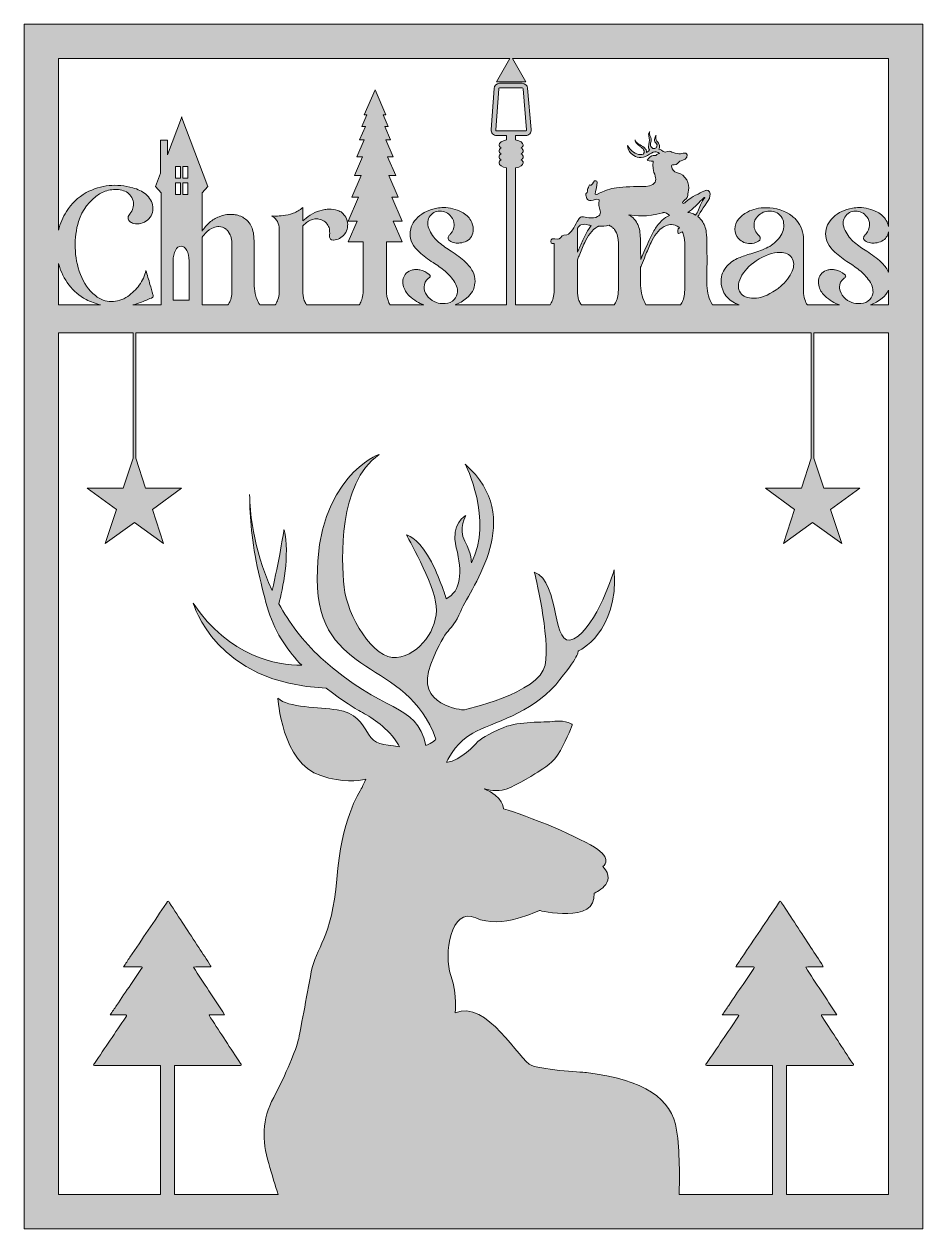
# Model space of a CAD drawing. Extents: x 423 to 2578, y -2944 to -55.
import ezdxf

# ---------------------------------------------------------------- set-up
doc = ezdxf.new("R2010")
doc.units = 0
doc.header["$MEASUREMENT"] = 0
doc.layers.add('Layer 1', color=7, linetype='Continuous')

# ---------------------------------------------------------------- blocks, each defined once
blk = doc.blocks.new('block 2')
at = {"layer": 'Layer 1', "true_color": 0xffffff}
h = blk.add_hatch(color=7, dxfattribs=at)
h.dxf.hatch_style = 2
h.paths.add_polyline_path([(423, -55.3), (423, -2944.1), (2577.9, -2944.1), (2577.9, -55.3)])
edge = h.paths.add_edge_path()
edge.add_spline(control_points=[(2436.6, -571.7), (2437.9, -574.4), (2440.8, -576.6), (2445.4, -578.2), (2449.9, -579.8), (2454.3, -580.6), (2458.4, -580.6), (2460.3, -580.6), (2462.2, -580.5), (2464.1, -580.2), (2470.3, -579.5), (2475.5, -578), (2479.7, -575.6), (2488.6, -571), (2493.7, -563.4), (2495.4, -553.1), (2495.4, -553.1), (2495.4, -649.8), (2495.4, -649.8), (2495.1, -649.3), (2494.9, -648.8), (2494.7, -648.3), (2490.3, -640), (2484.6, -632.6), (2477.6, -626.1), (2467.3, -616.5), (2455.9, -607.8), (2443.3, -600.1), (2432.9, -593.6), (2423, -586.5), (2413.7, -578.8), (2404.4, -571.1), (2397.1, -561.7), (2391.6, -550.5), (2388.4, -544), (2386.8, -538), (2386.8, -532.4), (2386.8, -527.3), (2388.1, -522.7), (2390.7, -518.6), (2396.9, -508.6), (2405.3, -503.6), (2416.1, -503.5), (2426.8, -503.5), (2435.9, -508.1), (2443.5, -517.5), (2447.9, -522.9), (2450.1, -529.2), (2450.1, -536.1), (2450.1, -536.1), (2450.1, -537.9), (2450.1, -537.9), (2449.6, -545.5), (2446.9, -552.2), (2441.9, -558), (2441.5, -558.5), (2441.1, -559), (2440.7, -559.4), (2439.4, -560.6), (2438, -562.3), (2436.7, -564.4), (2435.3, -566.6), (2435.3, -569), (2436.6, -571.7)], knot_values=[0, 0, 0, 0, 1, 1, 1, 2, 2, 2, 3, 3, 3, 4, 4, 4, 5, 5, 5, 6, 6, 6, 7, 7, 7, 8, 8, 8, 9, 9, 9, 10, 10, 10, 11, 11, 11, 12, 12, 12, 13, 13, 13, 14, 14, 14, 15, 15, 15, 16, 16, 16, 17, 17, 17, 18, 18, 18, 19, 19, 19, 20, 20, 20, 21, 21, 21, 21], degree=3, periodic=1)
edge = h.paths.add_edge_path()
edge.add_spline(control_points=[(2480.2, -712.5), (2486.9, -707), (2492, -700.6), (2495.4, -693.3), (2495.4, -693.3), (2495.4, -728.5), (2495.4, -728.5), (2495.4, -728.5), (2452.5, -728.5), (2452.5, -728.5), (2462.4, -724.8), (2471.6, -719.5), (2480.2, -712.5)], knot_values=[0, 0, 0, 0, 1, 1, 1, 2, 2, 2, 3, 3, 3, 4, 4, 4, 4], degree=3, periodic=1)
edge = h.paths.add_edge_path()
edge.add_spline(control_points=[(1587.8, -137.9), (1587.8, -137.9), (1555.5, -193.6), (1555.5, -193.6), (1555.5, -193.6), (1590.5, -193.6), (1590.5, -193.6), (1590.5, -193.6), (1590.9, -193.6), (1590.9, -193.6), (1590.9, -193.6), (1625.9, -193.6), (1625.9, -193.6), (1625.9, -193.6), (1593.6, -137.9), (1593.6, -137.9), (1593.6, -137.9), (2495.4, -137.9), (2495.4, -137.9), (2495.4, -137.9), (2495.4, -540.5), (2495.4, -540.5), (2494.5, -535.6), (2492.8, -530.8), (2490.1, -526), (2485.1, -517.7), (2478, -511.2), (2468.9, -506.3), (2454.8, -498.9), (2440.1, -495.3), (2424.8, -495.3), (2419.6, -495.3), (2414.4, -495.8), (2409, -496.7), (2390.4, -499.9), (2375.1, -507.1), (2363.2, -518.4), (2351.2, -529.6), (2345, -542.9), (2344.7, -558.2), (2344.3, -573.5), (2351.7, -588.1), (2366.7, -602.1), (2376.8, -611.3), (2387.8, -619.6), (2399.6, -627), (2409.8, -633.4), (2419.5, -640.3), (2428.8, -647.9), (2438, -655.4), (2445.7, -664.5), (2451.9, -675.1), (2455.7, -681.6), (2457.7, -686.8), (2457.9, -690.7), (2458.1, -694.6), (2458.3, -696.7), (2458.3, -697.2), (2458.3, -703.8), (2455.6, -710), (2450.3, -715.8), (2444.9, -721.7), (2437.8, -724.8), (2429, -725.3), (2420.2, -725.9), (2413.1, -725.1), (2407.8, -723.1), (2400.4, -720.3), (2393.9, -715.9), (2388.3, -710.1), (2382.7, -704.2), (2379.3, -697.2), (2378.3, -689), (2378.1, -688), (2378.1, -687.1), (2378.1, -686.2), (2378.1, -677.4), (2381.6, -670.2), (2388.8, -664.6), (2388.8, -664.6), (2389.1, -664.3), (2389.1, -664.3), (2390.1, -663.7), (2390.9, -663.1), (2391.6, -662.4), (2392.3, -661.8), (2392.7, -661), (2392.9, -660), (2392.9, -660), (2392.9, -659.5), (2392.9, -659.5), (2392.9, -658.8), (2392.6, -658.1), (2392.1, -657.6), (2391.5, -656.7), (2390.9, -656), (2390.2, -655.4), (2383.7, -650.1), (2376.2, -646.5), (2367.8, -644.8), (2364.9, -644.1), (2362.1, -643.9), (2359.2, -643.9), (2356.3, -643.9), (2353.3, -644.1), (2350.4, -644.8), (2344.6, -645.9), (2339.6, -648.6), (2335.4, -652.9), (2328.2, -660.4), (2325.8, -669.9), (2328.1, -681.5), (2330.3, -691.5), (2335.2, -699.9), (2342.7, -706.8), (2354.4, -717.3), (2366.1, -724.6), (2377.9, -728.5), (2377.9, -728.5), (2301, -728.5), (2301, -728.5), (2298.4, -725.5), (2296.4, -721.3), (2294.8, -716), (2292.7, -709.6), (2291.7, -703.1), (2291.7, -696.5), (2291.7, -696.5), (2291.7, -572), (2291.7, -572), (2291.7, -555), (2286.1, -539.4), (2274.8, -525.3), (2274.8, -525.3), (2273.6, -523.9), (2273.6, -523.9), (2270.9, -521.1), (2267.9, -518.5), (2264.7, -516.1), (2246.9, -502.3), (2225.9, -495.5), (2201.8, -495.5), (2185.4, -495.5), (2170.5, -498.9), (2157, -505.9), (2148.5, -510.4), (2141.4, -516.3), (2135.8, -523.4), (2130.2, -530.5), (2127.4, -538.3), (2127.4, -547), (2127.4, -555.4), (2130.2, -562.8), (2136, -569.4), (2143.4, -577.6), (2152.6, -581.7), (2163.6, -581.7), (2170.5, -581.7), (2177.1, -579.8), (2183.5, -576), (2188.8, -572.4), (2189.3, -568), (2185.1, -562.8), (2177, -554.5), (2173, -546.1), (2173, -537.6), (2173, -529.1), (2176, -521.9), (2182.1, -515.7), (2189.9, -507.6), (2199.2, -503.6), (2210, -503.6), (2224, -503.6), (2234.2, -509.3), (2240.7, -520.7), (2243.1, -524.7), (2244.3, -530.2), (2244.3, -537.1), (2244.3, -549), (2240.2, -560), (2232, -569.9), (2223.9, -579.8), (2213.9, -587.4), (2202.2, -592.6), (2190.4, -597.7), (2178.2, -602.1), (2165.6, -605.8), (2155.3, -608.8), (2145.6, -612.2), (2136.4, -616), (2125.8, -620.3), (2116.5, -626.7), (2108.6, -635.2), (2098.8, -645.7), (2093.9, -657.9), (2093.9, -671.7), (2093.9, -681.4), (2096.2, -690.6), (2101, -699.3), (2106.8, -710), (2115.1, -718.1), (2125.9, -723.6), (2129.6, -725.6), (2133.6, -727.2), (2137.8, -728.5), (2137.8, -728.5), (2073.1, -728.5), (2073.1, -728.5), (2069.1, -721.6), (2066, -714.3), (2063.9, -706.6), (2061.5, -698.7), (2060.3, -690.6), (2060.1, -682.4), (2060.1, -682.4), (2060.1, -646.3), (2060.1, -646.3), (2060.1, -646.3), (2060.3, -621.1), (2060.3, -621.1), (2060.3, -621.1), (2060.1, -595.9), (2060.1, -595.9), (2060.1, -579.1), (2059.8, -567), (2059.1, -559.6), (2058.1, -547.5), (2055.2, -537.7), (2050.4, -530.1), (2046.7, -524.8), (2043, -520.7), (2039.3, -517.8), (2038.9, -517.4), (2038.4, -517.1), (2038, -516.7), (2039.7, -514.1), (2041.2, -511.8), (2042.1, -510.2), (2046.1, -503.5), (2066.2, -473.3), (2066.2, -473.3), (2066.2, -473.3), (2069.6, -463.7), (2065.9, -457.4), (2062.2, -451.1), (2056.4, -454.5), (2056.4, -454.5), (2056.4, -454.5), (2035.1, -463.7), (2022.3, -472.2), (2009.5, -480.6), (2007.6, -484), (2005.8, -484.8), (2004, -485.7), (1999.2, -485.1), (2003.7, -480.1), (2008.3, -475.1), (2013, -473.8), (2014.1, -466.1), (2015.1, -458.4), (2021.8, -439.3), (2007.4, -422.9), (1993.1, -406.5), (1979, -417.2), (1975.3, -395.4), (1975.3, -395.4), (1974.9, -392.4), (1981.6, -392.8), (1988.3, -393.1), (1992.8, -386.8), (1993.4, -385.9), (1994.1, -385.1), (1995.1, -383.5), (1998.7, -383.1), (2002.3, -382.6), (2014.8, -377.6), (2012.5, -368.9), (2010.1, -360.1), (1998.4, -368.1), (1989.8, -365.8), (1981.2, -363.5), (1976.1, -363.7), (1973.6, -360.7), (1971, -357.7), (1960.6, -365), (1954.9, -360.6), (1949.2, -356.1), (1945, -355.4), (1945, -355.4), (1947, -350.2), (1946.5, -346.5), (1945.7, -344.3), (1944.1, -339.3), (1940.3, -338.1), (1938.4, -332.9), (1937, -328.9), (1937.6, -325.1), (1938.2, -322.7), (1937.1, -324.2), (1934.8, -327.6), (1934.7, -332.3), (1934.7, -333.9), (1934.5, -335.6), (1935.5, -337.5), (1938.1, -342.2), (1941.5, -341.6), (1940.4, -348.4), (1939.3, -355.3), (1930.5, -353.6), (1930.5, -353.6), (1930.5, -353.6), (1925.2, -349), (1924.6, -346.4), (1924, -343.9), (1925.5, -338.3), (1926.2, -336), (1926.8, -333.6), (1926.7, -329), (1923.5, -322.3), (1920.6, -316.1), (1923.2, -313.7), (1923.6, -313.3), (1923.2, -313.5), (1918.9, -315.3), (1920.8, -323), (1922.8, -331.2), (1922.8, -336.1), (1920.6, -344), (1918.4, -352), (1920.5, -353.1), (1922.3, -356.8), (1921.2, -358.4), (1919.1, -361.2), (1915.6, -363.6), (1915.7, -361.3), (1915.2, -359.1), (1914.3, -357.2), (1914.2, -356.9), (1914, -356.6), (1913.9, -356.4), (1913.9, -356.4), (1913.4, -355.6), (1913.4, -355.6), (1913.4, -355.6), (1912.9, -354.9), (1912.9, -354.9), (1912.8, -354.6), (1912.6, -354.4), (1912.4, -354.2), (1912.4, -354.2), (1911.3, -352.9), (1911.3, -352.9), (1910.9, -352.4), (1910.5, -352.1), (1910.1, -351.7), (1909.7, -351.3), (1909.3, -351), (1908.9, -350.6), (1908.9, -350.6), (1907.6, -349.7), (1907.6, -349.7), (1907.1, -349.4), (1906.7, -349.1), (1906.3, -348.8), (1906.3, -348.8), (1904.9, -348), (1904.9, -348), (1904, -347.5), (1903.1, -347), (1902.2, -346.5), (1901.4, -346.1), (1900.5, -345.6), (1899.7, -345.1), (1898, -344.2), (1896.3, -343.1), (1894.7, -342), (1893.2, -340.9), (1891.7, -339.6), (1890.4, -338.1), (1889.8, -337.4), (1889.3, -336.6), (1888.9, -335.7), (1888.5, -334.8), (1888.2, -333.8), (1888.4, -332.9), (1888, -333.8), (1888.2, -334.9), (1888.4, -335.9), (1888.7, -336.8), (1889.2, -337.8), (1889.7, -338.6), (1890.8, -340.4), (1892.1, -342), (1893.6, -343.3), (1895, -344.8), (1896.5, -346.1), (1898.1, -347.4), (1898.9, -348), (1899.8, -348.6), (1900.6, -349.2), (1901.4, -349.8), (1902.1, -350.4), (1902.9, -351), (1905.8, -353.3), (1908.4, -356.1), (1909.3, -359.2), (1909.8, -360.7), (1909.7, -362.1), (1909.4, -363.5), (1909.3, -363.9), (1909.1, -364.2), (1909, -364.6), (1908.9, -364.9), (1908.8, -365.2), (1908.6, -365.6), (1908.4, -365.9), (1908.2, -366.2), (1908, -366.5), (1907.9, -366.6), (1907.8, -366.8), (1907.7, -366.9), (1907.7, -367), (1907.6, -367), (1907.6, -367.1), (1907.6, -367.1), (1907.5, -367.1), (1907.5, -367.1), (1907.5, -367.1), (1907.5, -367.2), (1907.5, -367.2), (1907.5, -367.2), (1907.5, -367.2), (1907.5, -367.2), (1905.4, -367.7), (1902.9, -368.1), (1900.1, -368.1), (1889.5, -367.9), (1877.8, -359.7), (1869.5, -346.6), (1869.5, -346.6), (1869.5, -354), (1874.3, -360.5), (1879.1, -367.1), (1888.4, -375.9), (1902.5, -375.5), (1916.6, -375.1), (1929.9, -359), (1938.6, -361.7), (1947.3, -364.4), (1946.7, -365.5), (1946.7, -365.5), (1946.7, -365.5), (1939.3, -366.8), (1937.8, -370.6), (1937.8, -370.6), (1926.8, -366.6), (1916.9, -381.6), (1916.9, -381.6), (1924.5, -385.2), (1931.2, -383.8), (1931.2, -383.8), (1928.5, -399.4), (1933.2, -411.2), (1937.9, -423), (1940.3, -433.1), (1930.5, -439.8), (1920.7, -446.5), (1904.6, -444.6), (1903.8, -444.6), (1902.9, -444.6), (1869.9, -444.7), (1850.4, -447), (1830.9, -449.2), (1824.6, -450.4), (1799.7, -461.9), (1799.7, -461.9), (1789.6, -469.3), (1792.8, -456.5), (1796, -443.6), (1798.5, -435), (1795.8, -432.2), (1793.1, -429.3), (1788.4, -431.2), (1785.4, -438.4), (1782.4, -445.6), (1777.4, -437.1), (1777.3, -443.6), (1777.2, -450.2), (1772.4, -448.8), (1773.6, -455.8), (1774.9, -462.8), (1767.7, -458.3), (1769.7, -465.3), (1771.7, -472.3), (1773.3, -481.7), (1787.3, -477.3), (1801.3, -473), (1801.9, -477), (1801.9, -477), (1801.9, -477), (1798.8, -489), (1802.4, -497), (1806, -504.9), (1807.5, -515.1), (1793.4, -518.7), (1779.2, -522.3), (1761.9, -516.8), (1760.5, -517.3), (1759.3, -517.7), (1756.1, -516.8), (1749.6, -527.8), (1749.4, -528.2), (1749.2, -528.6), (1749, -529), (1742, -541.4), (1734.9, -558.1), (1724, -560.3), (1713.1, -562.4), (1711.1, -563.5), (1710.8, -566), (1710.5, -568.6), (1703.4, -573), (1695.3, -570.4), (1694.7, -570.2), (1694.2, -570.1), (1693.6, -570), (1686.7, -568.7), (1684.1, -574.2), (1686.7, -580.6), (1686.7, -580.6), (1686.8, -580.6), (1687, -580.7), (1687.6, -581.1), (1689.5, -581.8), (1693.6, -581.3), (1693.6, -581.3), (1693.6, -693.1), (1693.6, -693.1), (1693.6, -700.5), (1692.9, -706.8), (1691.5, -711.8), (1690.1, -716.9), (1688.5, -720.9), (1686.7, -724), (1685.7, -725.8), (1684.7, -727.3), (1683.9, -728.5), (1683.9, -728.5), (1601.5, -728.5), (1601.5, -728.5), (1601.5, -728.5), (1601.5, -400), (1601.5, -400), (1612.1, -398.1), (1619.6, -393.4), (1619.6, -387.9), (1619.6, -385.3), (1617.8, -382.9), (1614.8, -380.8), (1617.8, -378.8), (1619.6, -376.3), (1619.6, -373.7), (1619.6, -371), (1617.8, -368.6), (1614.8, -366.5), (1617.8, -364.5), (1619.6, -362.1), (1619.6, -359.4), (1619.6, -356.8), (1617.8, -354.3), (1614.8, -352.3), (1617.8, -350.2), (1619.6, -347.8), (1619.6, -345.2), (1619.6, -339.7), (1612.1, -335), (1601.5, -333.1), (1601.5, -333.1), (1601.5, -322.4), (1601.5, -322.4), (1601.5, -322.4), (1625.6, -322.4), (1625.6, -322.4), (1629.2, -322.4), (1632.7, -320.9), (1635.2, -318.2), (1637.7, -315.5), (1638.9, -311.8), (1638.6, -308.2), (1638.6, -308.2), (1630.3, -209.3), (1630.3, -209.3), (1629.7, -202.5), (1624.1, -197.3), (1617.2, -197.3), (1617.2, -197.3), (1562.9, -197.3), (1562.9, -197.3), (1556.1, -197.3), (1550.3, -202.6), (1549.9, -209.5), (1549.9, -209.5), (1542.7, -308.4), (1542.7, -308.4), (1542.4, -312), (1543.7, -315.6), (1546.2, -318.2), (1548.6, -320.9), (1552.1, -322.4), (1555.7, -322.4), (1555.7, -322.4), (1579.9, -322.4), (1579.9, -322.4), (1579.9, -322.4), (1579.9, -333.1), (1579.9, -333.1), (1569.3, -335), (1561.8, -339.7), (1561.8, -345.2), (1561.8, -347.8), (1563.6, -350.2), (1566.6, -352.3), (1563.6, -354.3), (1561.8, -356.8), (1561.8, -359.4), (1561.8, -362.1), (1563.6, -364.5), (1566.6, -366.5), (1563.6, -368.6), (1561.8, -371), (1561.8, -373.7), (1561.8, -376.3), (1563.6, -378.8), (1566.6, -380.8), (1563.6, -382.9), (1561.8, -385.3), (1561.8, -387.9), (1561.8, -393.4), (1569.3, -398.1), (1579.9, -400), (1579.9, -400), (1579.9, -728.5), (1579.9, -728.5), (1579.9, -728.5), (1456.4, -728.5), (1456.4, -728.5), (1466.2, -724.8), (1475.5, -719.5), (1484, -712.5), (1495.7, -703), (1502.4, -690.7), (1504, -675.7), (1504.3, -674.6), (1504.4, -673.5), (1504.4, -672.3), (1504.4, -663.8), (1502.4, -655.8), (1498.5, -648.3), (1494.1, -640), (1488.4, -632.6), (1481.4, -626.1), (1471.1, -616.5), (1459.7, -607.8), (1447.2, -600.1), (1436.7, -593.6), (1426.9, -586.5), (1417.5, -578.8), (1408.3, -571.1), (1400.9, -561.7), (1395.4, -550.5), (1392.2, -544), (1390.6, -538), (1390.6, -532.4), (1390.6, -527.3), (1391.9, -522.7), (1394.5, -518.6), (1400.7, -508.6), (1409.1, -503.6), (1419.9, -503.5), (1430.6, -503.5), (1439.7, -508.1), (1447.3, -517.5), (1451.7, -522.9), (1453.9, -529.2), (1453.9, -536.1), (1453.9, -536.1), (1453.9, -537.9), (1453.9, -537.9), (1453.4, -545.5), (1450.7, -552.2), (1445.7, -558), (1445.4, -558.5), (1444.9, -559), (1444.5, -559.4), (1443.2, -560.6), (1441.8, -562.3), (1440.5, -564.4), (1439.1, -566.6), (1439.1, -569), (1440.4, -571.7), (1441.7, -574.4), (1444.6, -576.6), (1449.2, -578.2), (1453.8, -579.8), (1458.1, -580.6), (1462.3, -580.6), (1464.2, -580.6), (1466.1, -580.5), (1468, -580.2), (1474.1, -579.5), (1479.3, -578), (1483.6, -575.6), (1494.1, -570.1), (1499.5, -560.4), (1499.8, -546.8), (1499.8, -539.7), (1497.8, -532.8), (1493.9, -526), (1488.9, -517.7), (1481.9, -511.2), (1472.7, -506.3), (1458.6, -498.9), (1443.9, -495.3), (1428.7, -495.3), (1423.4, -495.3), (1418.2, -495.8), (1412.8, -496.7), (1394.2, -499.9), (1379, -507.1), (1367, -518.4), (1355, -529.6), (1348.9, -542.9), (1348.5, -558.2), (1348.2, -573.5), (1355.5, -588.1), (1370.6, -602.1), (1380.6, -611.3), (1391.6, -619.6), (1403.4, -627), (1413.6, -633.4), (1423.3, -640.3), (1432.6, -647.9), (1441.8, -655.4), (1449.5, -664.5), (1455.7, -675.1), (1459.5, -681.6), (1461.5, -686.8), (1461.7, -690.7), (1462, -694.6), (1462.1, -696.7), (1462.1, -697.2), (1462.1, -703.8), (1459.4, -710), (1454.1, -715.8), (1448.7, -721.7), (1441.7, -724.8), (1432.8, -725.3), (1424, -725.9), (1416.9, -725.1), (1411.6, -723.1), (1404.3, -720.3), (1397.8, -715.9), (1392.1, -710.1), (1386.5, -704.2), (1383.2, -697.2), (1382.1, -689), (1382, -688), (1381.9, -687.1), (1381.9, -686.2), (1381.9, -677.4), (1385.5, -670.2), (1392.6, -664.6), (1392.6, -664.6), (1392.9, -664.3), (1392.9, -664.3), (1393.9, -663.7), (1394.7, -663.1), (1395.4, -662.4), (1396.1, -661.8), (1396.5, -661), (1396.7, -660), (1396.7, -660), (1396.7, -659.5), (1396.7, -659.5), (1396.7, -658.8), (1396.4, -658.1), (1396, -657.6), (1395.4, -656.7), (1394.7, -656), (1394, -655.4), (1387.5, -650.1), (1380, -646.5), (1371.6, -644.8), (1368.8, -644.1), (1365.9, -643.9), (1363.1, -643.9), (1360.1, -643.9), (1357.1, -644.1), (1354.2, -644.8), (1348.4, -645.9), (1343.4, -648.6), (1339.3, -652.9), (1332, -660.4), (1329.6, -669.9), (1332, -681.5), (1334.1, -691.5), (1339, -699.9), (1346.6, -706.8), (1358.2, -717.3), (1369.9, -724.6), (1381.7, -728.5), (1381.7, -728.5), (1300.9, -728.5), (1300.9, -728.5), (1300.2, -727.7), (1299.6, -726.9), (1299.1, -726), (1297.2, -722.8), (1295.7, -719.4), (1294.7, -715.8), (1293.6, -712.1), (1292.8, -709), (1292.3, -706.4), (1292.3, -706.4), (1291.8, -702.5), (1291.8, -702.5), (1291.8, -702.5), (1291.8, -577.7), (1291.8, -577.7), (1291.8, -577.7), (1329.2, -577.7), (1329.2, -577.7), (1329.2, -577.7), (1307.5, -527.5), (1307.5, -527.5), (1307.5, -527.5), (1329.2, -527.5), (1329.2, -527.5), (1329.2, -527.5), (1304.4, -470.1), (1304.4, -470.1), (1304.4, -470.1), (1319.9, -470.1), (1319.9, -470.1), (1319.9, -470.1), (1297.7, -418.7), (1297.7, -418.7), (1297.7, -418.7), (1313.9, -418.7), (1313.9, -418.7), (1313.9, -418.7), (1294.6, -374), (1294.6, -374), (1294.6, -374), (1308.2, -374), (1308.2, -374), (1308.2, -374), (1290.6, -333.1), (1290.6, -333.1), (1290.6, -333.1), (1301.6, -333.1), (1301.6, -333.1), (1301.6, -333.1), (1287.6, -300.5), (1287.6, -300.5), (1287.6, -300.5), (1296.2, -300.5), (1296.2, -300.5), (1296.2, -300.5), (1284.2, -272.8), (1284.2, -272.8), (1284.2, -272.8), (1290.3, -272.8), (1290.3, -272.8), (1290.3, -272.8), (1264.4, -212.7), (1264.4, -212.7), (1264.4, -212.7), (1238.5, -272.8), (1238.5, -272.8), (1238.5, -272.8), (1244.6, -272.8), (1244.6, -272.8), (1244.6, -272.8), (1232.6, -300.5), (1232.6, -300.5), (1232.6, -300.5), (1241.2, -300.5), (1241.2, -300.5), (1241.2, -300.5), (1227.2, -333.1), (1227.2, -333.1), (1227.2, -333.1), (1238.2, -333.1), (1238.2, -333.1), (1238.2, -333.1), (1220.6, -374), (1220.6, -374), (1220.6, -374), (1234.2, -374), (1234.2, -374), (1234.2, -374), (1214.9, -418.7), (1214.9, -418.7), (1214.9, -418.7), (1231.1, -418.7), (1231.1, -418.7), (1231.1, -418.7), (1208.9, -470.1), (1208.9, -470.1), (1208.9, -470.1), (1224.4, -470.1), (1224.4, -470.1), (1224.4, -470.1), (1199.6, -527.5), (1199.6, -527.5), (1199.6, -527.5), (1221.3, -527.5), (1221.3, -527.5), (1221.3, -527.5), (1199.6, -577.7), (1199.6, -577.7), (1199.6, -577.7), (1235.7, -577.7), (1235.7, -577.7), (1235.7, -577.7), (1235.7, -694.3), (1235.7, -694.3), (1235.7, -701.6), (1235, -707.6), (1233.6, -712.5), (1232.2, -717.5), (1230.7, -721.4), (1228.9, -724.5), (1228, -726), (1227.1, -727.4), (1226.3, -728.5), (1226.3, -728.5), (1100.4, -728.5), (1100.4, -728.5), (1099.7, -727.6), (1099, -726.7), (1098.3, -725.6), (1096.4, -722.3), (1094.9, -718.8), (1093.8, -715.1), (1092.8, -711.5), (1092, -708.3), (1091.7, -705.5), (1091.7, -705.5), (1091, -701.4), (1091, -701.4), (1091, -701.4), (1091, -539), (1091, -539), (1091, -539), (1100, -531.4), (1100, -531.4), (1106, -526.3), (1112.7, -523.3), (1120.3, -522.5), (1121.5, -522.4), (1122.7, -522.3), (1123.9, -522.3), (1125.9, -522.3), (1127.8, -522.5), (1129.7, -522.8), (1139.1, -524.6), (1146.3, -529.5), (1151.4, -537.6), (1153.7, -541.6), (1154.9, -545.3), (1155.2, -548.8), (1155.5, -552.2), (1155.7, -554.9), (1155.7, -556.8), (1155.7, -559.3), (1155.5, -561.6), (1155.1, -563.7), (1155.1, -563.7), (1155.1, -564.6), (1155.1, -564.6), (1155.1, -567.2), (1156, -569.4), (1157.6, -571.2), (1159.2, -572.8), (1161.2, -573.6), (1163.7, -573.6), (1163.7, -573.6), (1164.6, -573.6), (1164.6, -573.6), (1175.3, -572.4), (1184.2, -567.5), (1191.2, -559.1), (1195.6, -553.1), (1198, -548.1), (1198.3, -543.8), (1198.7, -539.5), (1198.9, -536.9), (1198.9, -535.8), (1198.9, -529.6), (1197.3, -523.8), (1194.2, -518.4), (1188.8, -509.6), (1182.3, -504.2), (1174.9, -502.1), (1167.4, -500.1), (1160.8, -499), (1155, -499), (1151.3, -499), (1147.6, -499.3), (1143.9, -499.9), (1127.2, -502.9), (1112.2, -509.9), (1099, -520.9), (1099, -520.9), (1091, -527.4), (1091, -527.4), (1091, -527.4), (1091, -495.3), (1091, -495.3), (1084, -501.4), (1076.3, -506), (1068, -509), (1059.6, -511.9), (1051.8, -513.8), (1044.5, -514.6), (1037.2, -515.3), (1031.2, -515.7), (1026.5, -515.7), (1026.5, -515.7), (1024.5, -515.7), (1024.5, -515.7), (1024.5, -515.7), (1016.9, -515.4), (1016.9, -515.4), (1017.3, -515.6), (1017.7, -515.8), (1018.1, -515.9), (1023.4, -519.2), (1027.5, -523.6), (1030.5, -529), (1033.4, -534.3), (1034.8, -540.2), (1034.8, -546.5), (1034.8, -546.5), (1034.8, -693.1), (1034.8, -693.1), (1034.8, -700.5), (1034.1, -706.8), (1032.8, -711.8), (1031.4, -716.9), (1029.8, -720.9), (1028, -724), (1027, -725.8), (1026.1, -727.3), (1025.2, -728.5), (1025.2, -728.5), (988.1, -728.5), (988.1, -728.5), (986.7, -726.6), (985.4, -724.3), (984.1, -721.6), (981.5, -716.3), (979.7, -711.6), (978.5, -707.5), (976.2, -699.7), (975, -691.7), (974.7, -683.7), (974.7, -683.7), (974.7, -648.6), (974.7, -648.6), (974.7, -648.6), (974.9, -624), (974.9, -624), (974.9, -624), (974.7, -599.3), (974.7, -599.3), (974.7, -582.9), (974.4, -571.2), (973.7, -564.1), (972.7, -552.2), (969.8, -542.6), (965, -535.3), (961.3, -529.9), (957.6, -525.9), (954, -523.1), (950.3, -520.3), (947.6, -518.6), (946, -517.8), (941.1, -515.4), (936.5, -513.7), (932.3, -513), (928.1, -512.2), (924.5, -511.8), (921.4, -511.8), (921.4, -511.8), (918.6, -511.8), (918.6, -511.8), (911.9, -511.8), (906.3, -512.4), (901.5, -513.6), (896.4, -515), (892.7, -516.2), (890.3, -517.1), (882, -520.6), (874.4, -525.2), (867.6, -531), (860.7, -537), (854.9, -543.9), (850, -551.7), (850, -551.7), (850, -459.7), (850, -459.7), (850, -459.7), (863.5, -445), (863.5, -445), (863.5, -445), (801.2, -280.4), (801.2, -280.4), (801.2, -280.4), (801.2, -277.7), (801.2, -277.7), (801.2, -277.7), (800.7, -279), (800.7, -279), (800.7, -279), (800.1, -277.7), (800.1, -277.7), (800.1, -277.7), (800.1, -280.4), (800.1, -280.4), (800.1, -280.4), (766.7, -368.7), (766.7, -368.7), (766.7, -368.7), (766.7, -333.7), (766.7, -333.7), (766.7, -333.7), (750.1, -333.7), (750.1, -333.7), (750.1, -333.7), (750.1, -412.6), (750.1, -412.6), (750.1, -412.6), (737.8, -445), (737.8, -445), (737.8, -445), (751.3, -459.7), (751.3, -459.7), (751.3, -459.7), (751.3, -728.5), (751.3, -728.5), (751.3, -728.5), (683.6, -728.5), (683.6, -728.5), (689.7, -727), (695.6, -725.3), (701.4, -723.1), (710.3, -719.8), (719.2, -716.1), (728.1, -712.1), (728.9, -711.8), (729.7, -711.3), (730.5, -710.8), (731.2, -710.2), (731.8, -709.6), (732.1, -708.7), (732.5, -708), (732.6, -707.2), (732.5, -706.3), (732.4, -705.4), (732.2, -704.6), (732, -703.8), (729.6, -695.7), (727.2, -687.7), (724.8, -679.7), (721.7, -668.4), (718.4, -657.1), (715.1, -645.8), (712.1, -658.6), (706.8, -670.3), (699.1, -681), (691.4, -691.7), (682.1, -700.7), (671.3, -708.2), (658.8, -716.6), (645.8, -720.8), (632.3, -720.7), (618.7, -720.7), (606, -715.9), (593.9, -706.4), (577.7, -692.9), (565.8, -675.9), (558, -655.4), (550.1, -634.9), (546, -613.5), (545.5, -591.1), (545.1, -568.7), (547.7, -547.8), (553.5, -528.5), (562.5, -501), (579.3, -479), (603.8, -462.4), (612.1, -457.3), (621.9, -454), (633.2, -452.4), (644.6, -450.9), (655, -452.1), (664.7, -456.1), (674.3, -460.1), (680.9, -467.6), (684.3, -478.8), (686.7, -488.8), (685, -498.2), (679.2, -506.8), (678.6, -507.6), (677.9, -508.5), (677.2, -509.3), (674.4, -512.3), (672.7, -515.6), (672.1, -519.4), (672.1, -523), (673.4, -526), (676.2, -528.5), (678.9, -530.8), (682, -532.3), (685.4, -533.1), (697.8, -536), (709, -533.4), (719, -525.3), (728.5, -516.7), (732.7, -506), (731.8, -493.3), (730, -481.4), (724.4, -471.4), (714.9, -463.5), (705.7, -456.2), (695.3, -451.1), (683.8, -448), (644.9, -437), (607.6, -440.8), (571.8, -459.5), (552.2, -470.7), (536.4, -485.7), (524.6, -504.7), (515.9, -518.7), (509.6, -533.6), (505.5, -549.4), (505.5, -549.4), (505.5, -137.9), (505.5, -137.9), (505.5, -137.9), (1587.8, -137.9), (1587.8, -137.9)], knot_values=[0, 0, 0, 0, 1, 1, 1, 2, 2, 2, 3, 3, 3, 4, 4, 4, 5, 5, 5, 6, 6, 6, 7, 7, 7, 8, 8, 8, 9, 9, 9, 10, 10, 10, 11, 11, 11, 12, 12, 12, 13, 13, 13, 14, 14, 14, 15, 15, 15, 16, 16, 16, 17, 17, 17, 18, 18, 18, 19, 19, 19, 20, 20, 20, 21, 21, 21, 22, 22, 22, 23, 23, 23, 24, 24, 24, 25, 25, 25, 26, 26, 26, 27, 27, 27, 28, 28, 28, 29, 29, 29, 30, 30, 30, 31, 31, 31, 32, 32, 32, 33, 33, 33, 34, 34, 34, 35, 35, 35, 36, 36, 36, 37, 37, 37, 38, 38, 38, 39, 39, 39, 40, 40, 40, 41, 41, 41, 42, 42, 42, 43, 43, 43, 44, 44, 44, 45, 45, 45, 46, 46, 46, 47, 47, 47, 48, 48, 48, 49, 49, 49, 50, 50, 50, 51, 51, 51, 52, 52, 52, 53, 53, 53, 54, 54, 54, 55, 55, 55, 56, 56, 56, 57, 57, 57, 58, 58, 58, 59, 59, 59, 60, 60, 60, 61, 61, 61, 62, 62, 62, 63, 63, 63, 64, 64, 64, 65, 65, 65, 66, 66, 66, 67, 67, 67, 68, 68, 68, 69, 69, 69, 70, 70, 70, 71, 71, 71, 72, 72, 72, 73, 73, 73, 74, 74, 74, 75, 75, 75, 76, 76, 76, 77, 77, 77, 78, 78, 78, 79, 79, 79, 80, 80, 80, 81, 81, 81, 82, 82, 82, 83, 83, 83, 84, 84, 84, 85, 85, 85, 86, 86, 86, 87, 87, 87, 88, 88, 88, 89, 89, 89, 90, 90, 90, 91, 91, 91, 92, 92, 92, 93, 93, 93, 94, 94, 94, 95, 95, 95, 96, 96, 96, 97, 97, 97, 98, 98, 98, 99, 99, 99, 100, 100, 100, 101, 101, 101, 102, 102, 102, 103, 103, 103, 104, 104, 104, 105, 105, 105, 106, 106, 106, 107, 107, 107, 108, 108, 108, 109, 109, 109, 110, 110, 110, 111, 111, 111, 112, 112, 112, 113, 113, 113, 114, 114, 114, 115, 115, 115, 116, 116, 116, 117, 117, 117, 118, 118, 118, 119, 119, 119, 120, 120, 120, 121, 121, 121, 122, 122, 122, 123, 123, 123, 124, 124, 124, 125, 125, 125, 126, 126, 126, 127, 127, 127, 128, 128, 128, 129, 129, 129, 130, 130, 130, 131, 131, 131, 132, 132, 132, 133, 133, 133, 134, 134, 134, 135, 135, 135, 136, 136, 136, 137, 137, 137, 138, 138, 138, 139, 139, 139, 140, 140, 140, 141, 141, 141, 142, 142, 142, 143, 143, 143, 144, 144, 144, 145, 145, 145, 146, 146, 146, 147, 147, 147, 148, 148, 148, 149, 149, 149, 150, 150, 150, 151, 151, 151, 152, 152, 152, 153, 153, 153, 154, 154, 154, 155, 155, 155, 156, 156, 156, 157, 157, 157, 158, 158, 158, 159, 159, 159, 160, 160, 160, 161, 161, 161, 162, 162, 162, 163, 163, 163, 164, 164, 164, 165, 165, 165, 166, 166, 166, 167, 167, 167, 168, 168, 168, 169, 169, 169, 170, 170, 170, 171, 171, 171, 172, 172, 172, 173, 173, 173, 174, 174, 174, 175, 175, 175, 176, 176, 176, 177, 177, 177, 178, 178, 178, 179, 179, 179, 180, 180, 180, 181, 181, 181, 182, 182, 182, 183, 183, 183, 184, 184, 184, 185, 185, 185, 186, 186, 186, 187, 187, 187, 188, 188, 188, 189, 189, 189, 190, 190, 190, 191, 191, 191, 192, 192, 192, 193, 193, 193, 194, 194, 194, 195, 195, 195, 196, 196, 196, 197, 197, 197, 198, 198, 198, 199, 199, 199, 200, 200, 200, 201, 201, 201, 202, 202, 202, 203, 203, 203, 204, 204, 204, 205, 205, 205, 206, 206, 206, 207, 207, 207, 208, 208, 208, 209, 209, 209, 210, 210, 210, 211, 211, 211, 212, 212, 212, 213, 213, 213, 214, 214, 214, 215, 215, 215, 216, 216, 216, 217, 217, 217, 218, 218, 218, 219, 219, 219, 220, 220, 220, 221, 221, 221, 222, 222, 222, 223, 223, 223, 224, 224, 224, 225, 225, 225, 226, 226, 226, 227, 227, 227, 228, 228, 228, 229, 229, 229, 230, 230, 230, 231, 231, 231, 232, 232, 232, 233, 233, 233, 234, 234, 234, 235, 235, 235, 236, 236, 236, 237, 237, 237, 238, 238, 238, 239, 239, 239, 240, 240, 240, 241, 241, 241, 242, 242, 242, 243, 243, 243, 244, 244, 244, 245, 245, 245, 246, 246, 246, 247, 247, 247, 248, 248, 248, 249, 249, 249, 250, 250, 250, 251, 251, 251, 252, 252, 252, 253, 253, 253, 254, 254, 254, 255, 255, 255, 256, 256, 256, 257, 257, 257, 258, 258, 258, 259, 259, 259, 260, 260, 260, 261, 261, 261, 262, 262, 262, 263, 263, 263, 264, 264, 264, 265, 265, 265, 266, 266, 266, 267, 267, 267, 268, 268, 268, 269, 269, 269, 270, 270, 270, 271, 271, 271, 272, 272, 272, 273, 273, 273, 274, 274, 274, 275, 275, 275, 276, 276, 276, 277, 277, 277, 278, 278, 278, 279, 279, 279, 280, 280, 280, 281, 281, 281, 282, 282, 282, 283, 283, 283, 284, 284, 284, 285, 285, 285, 286, 286, 286, 287, 287, 287, 288, 288, 288, 289, 289, 289, 290, 290, 290, 291, 291, 291, 292, 292, 292, 293, 293, 293, 294, 294, 294, 295, 295, 295, 296, 296, 296, 297, 297, 297, 298, 298, 298, 299, 299, 299, 300, 300, 300, 301, 301, 301, 302, 302, 302, 303, 303, 303, 304, 304, 304, 305, 305, 305, 306, 306, 306, 307, 307, 307, 308, 308, 308, 309, 309, 309, 310, 310, 310, 311, 311, 311, 312, 312, 312, 313, 313, 313, 314, 314, 314, 315, 315, 315, 316, 316, 316, 317, 317, 317, 318, 318, 318, 319, 319, 319, 320, 320, 320, 321, 321, 321, 322, 322, 322, 323, 323, 323, 324, 324, 324, 325, 325, 325, 326, 326, 326, 327, 327, 327, 328, 328, 328, 329, 329, 329, 330, 330, 330, 331, 331, 331, 332, 332, 332, 333, 333, 333, 334, 334, 334, 335, 335, 335, 336, 336, 336, 337, 337, 337, 338, 338, 338, 339, 339, 339, 340, 340, 340, 341, 341, 341, 342, 342, 342, 343, 343, 343, 344, 344, 344, 345, 345, 345, 346, 346, 346, 347, 347, 347, 348, 348, 348, 349, 349, 349, 350, 350, 350, 351, 351, 351, 352, 352, 352, 353, 353, 353, 354, 354, 354, 355, 355, 355, 356, 356, 356, 357, 357, 357, 358, 358, 358, 359, 359, 359, 360, 360, 360, 361, 361, 361, 362, 362, 362, 363, 363, 363, 364, 364, 364, 365, 365, 365, 366, 366, 366, 367, 367, 367, 368, 368, 368, 369, 369, 369, 370, 370, 370, 371, 371, 371, 372, 372, 372, 373, 373, 373, 374, 374, 374, 375, 375, 375, 376, 376, 376, 377, 377, 377, 378, 378, 378, 379, 379, 379, 380, 380, 380, 381, 381, 381, 382, 382, 382, 383, 383, 383, 384, 384, 384, 385, 385, 385, 386, 386, 386, 387, 387, 387, 388, 388, 388, 389, 389, 389, 390, 390, 390, 391, 391, 391, 392, 392, 392, 393, 393, 393, 394, 394, 394, 395, 395, 395, 396, 396, 396, 397, 397, 397, 398, 398, 398, 399, 399, 399, 400, 400, 400, 401, 401, 401, 402, 402, 402, 403, 403, 403, 404, 404, 404, 405, 405, 405, 406, 406, 406, 407, 407, 407, 408, 408, 408, 409, 409, 409, 410, 410, 410, 411, 411, 411, 412, 412, 412, 413, 413, 413, 414, 414, 414, 415, 415, 415, 416, 416, 416, 417, 417, 417, 418, 418, 418, 418], degree=3, periodic=1)
edge = h.paths.add_edge_path()
edge.add_spline(control_points=[(2268.2, -631), (2268.2, -636.3), (2267, -641.9), (2264.5, -648.1), (2259.3, -661), (2249.7, -673.4), (2235.7, -685.3), (2232.7, -687.9), (2229.3, -690.4), (2225.8, -692.8), (2205.9, -706.1), (2188.3, -712.8), (2173, -712.8), (2173, -712.8), (2172.7, -712.8), (2172.7, -712.8), (2157.1, -712.7), (2146.3, -708.3), (2140.3, -699.7), (2137.1, -695), (2135.5, -689.8), (2135.5, -684), (2135.5, -677.5), (2137.4, -670.4), (2141.2, -662.7), (2148.3, -648.1), (2160.7, -634.8), (2178.3, -622.9), (2198.3, -609.5), (2217.4, -602.8), (2235.7, -602.8), (2248.5, -602.8), (2257.8, -607), (2263.5, -615.4), (2266.7, -620), (2268.2, -625.3), (2268.2, -631)], knot_values=[0, 0, 0, 0, 1, 1, 1, 2, 2, 2, 3, 3, 3, 4, 4, 4, 5, 5, 5, 6, 6, 6, 7, 7, 7, 8, 8, 8, 9, 9, 9, 10, 10, 10, 11, 11, 11, 12, 12, 12, 12], degree=3, periodic=1)
edge = h.paths.add_edge_path()
edge.add_spline(control_points=[(2033.1, -513.2), (2032.4, -512.8), (2031.8, -512.5), (2031.3, -512.3), (2026.5, -509.7), (2022, -508.1), (2017.8, -507.4), (2016.6, -507.2), (2015.4, -507), (2014.3, -506.8), (2019.9, -503.1), (2026.3, -498.2), (2033, -491.6), (2054.2, -470.7), (2052.8, -470.2), (2054.9, -471.1), (2057, -472), (2050.3, -474.8), (2046.1, -485.2), (2042.1, -495.2), (2037.3, -507.9), (2033.1, -513.2)], knot_values=[0, 0, 0, 0, 1, 1, 1, 2, 2, 2, 3, 3, 3, 4, 4, 4, 5, 5, 5, 6, 6, 6, 7, 7, 7, 7], degree=3, periodic=1)
edge = h.paths.add_edge_path()
edge.add_spline(control_points=[(1901.1, -638), (1901.2, -637.8), (1901.4, -637.5), (1901.6, -637.1), (1901.7, -636.8), (1901.9, -636.3), (1902.1, -635.9), (1902.1, -635.9), (1903.2, -633.4), (1903.2, -633.4), (1906.4, -626), (1909.5, -618.6), (1912.4, -611.1), (1916.6, -600.3), (1921.2, -589.5), (1926.1, -579), (1929.7, -571.3), (1934, -564), (1939.1, -557.2), (1944.2, -550.4), (1950.4, -544.9), (1957.8, -540.6), (1962.7, -537.9), (1967.8, -536.3), (1973, -536), (1973, -536), (1975, -536), (1975, -536), (1981.3, -536), (1987.2, -538.2), (1992.6, -542.5), (1993.1, -543), (1993.6, -543.4), (1994, -543.9), (1989.9, -546.1), (1989.2, -554.2), (1990.9, -556.9), (1991.9, -558.3), (1996.1, -556), (2000.8, -553.2), (2002.6, -556.6), (2004, -560.2), (2004.8, -563.9), (2006, -569.4), (2006.7, -574), (2006.8, -577.6), (2006.8, -577.6), (2006.8, -692.6), (2006.8, -692.6), (2006.8, -699.9), (2006.1, -706.1), (2004.8, -711.1), (2003.4, -716.2), (2001.8, -720.2), (2000.1, -723.3), (1998.8, -725.4), (1997.7, -727.1), (1996.6, -728.5), (1996.6, -728.5), (1914, -728.5), (1914, -728.5), (1910.1, -721.6), (1907, -714.3), (1904.8, -706.6), (1902.5, -698.7), (1901.3, -690.6), (1901.1, -682.4), (1901.1, -682.4), (1901.1, -638), (1901.1, -638)], knot_values=[0, 0, 0, 0, 1, 1, 1, 2, 2, 2, 3, 3, 3, 4, 4, 4, 5, 5, 5, 6, 6, 6, 7, 7, 7, 8, 8, 8, 9, 9, 9, 10, 10, 10, 11, 11, 11, 12, 12, 12, 13, 13, 13, 14, 14, 14, 15, 15, 15, 16, 16, 16, 17, 17, 17, 18, 18, 18, 19, 19, 19, 20, 20, 20, 21, 21, 21, 22, 22, 22, 23, 23, 23, 23], degree=3, periodic=1)
edge = h.paths.add_edge_path()
edge.add_spline(control_points=[(1901, -583.7), (1900.8, -572.7), (1900.5, -564.7), (1900, -559.6), (1899, -547.5), (1896.1, -537.7), (1891.3, -530.1), (1887.7, -524.8), (1884.1, -520.7), (1880.4, -517.8), (1876.8, -515), (1874.2, -513.2), (1872.5, -512.4), (1890.7, -515.8), (1913.7, -518.3), (1954.2, -507.5), (1954.2, -507.5), (1960.8, -504), (1968.7, -513), (1969.1, -513.4), (1969.5, -513.9), (1970, -514.3), (1963.9, -517.3), (1958.2, -521.2), (1953, -525.8), (1945.9, -532.2), (1939.8, -539.6), (1934.9, -548), (1930, -556.3), (1925.6, -564.9), (1921.7, -573.6), (1914.6, -588.8), (1907.8, -604.1), (1901.3, -619.5), (1901.3, -606.6), (1901.1, -594.6), (1901, -583.7)], knot_values=[0, 0, 0, 0, 1, 1, 1, 2, 2, 2, 3, 3, 3, 4, 4, 4, 5, 5, 5, 6, 6, 6, 7, 7, 7, 8, 8, 8, 9, 9, 9, 10, 10, 10, 11, 11, 11, 12, 12, 12, 12], degree=3, periodic=1)
edge = h.paths.add_edge_path()
edge.add_spline(control_points=[(1753.4, -611.1), (1757.6, -600.4), (1762.2, -589.7), (1767.1, -579), (1770.6, -571.3), (1774.9, -564), (1780, -557.2), (1785.1, -550.4), (1791.4, -544.9), (1798.7, -540.6), (1799.1, -540.4), (1799.5, -540.2), (1799.9, -540), (1808.7, -540.4), (1818.1, -540), (1825.5, -537.8), (1828.3, -538.9), (1831, -540.5), (1833.5, -542.5), (1835.4, -544.1), (1837.2, -545.9), (1838.7, -548.1), (1842.1, -553), (1844.5, -558.3), (1845.7, -563.9), (1846.9, -569.4), (1847.6, -574), (1847.8, -577.6), (1847.8, -577.6), (1847.8, -692.6), (1847.8, -692.6), (1847.8, -699.9), (1847.1, -706.1), (1845.7, -711.1), (1844.3, -716.2), (1842.8, -720.2), (1841, -723.3), (1839.8, -725.4), (1838.6, -727.1), (1837.6, -728.5), (1837.6, -728.5), (1759.1, -728.5), (1759.1, -728.5), (1758.3, -727.6), (1757.6, -726.7), (1757, -725.6), (1755.1, -722.3), (1753.5, -718.8), (1752.5, -715.1), (1751.4, -711.5), (1750.7, -708.3), (1750.4, -705.5), (1750.4, -705.5), (1749.6, -701.4), (1749.6, -701.4), (1749.6, -701.4), (1749.6, -620.2), (1749.6, -620.2), (1750.9, -617.3), (1752.2, -614.2), (1753.4, -611.1)], knot_values=[0, 0, 0, 0, 1, 1, 1, 2, 2, 2, 3, 3, 3, 4, 4, 4, 5, 5, 5, 6, 6, 6, 7, 7, 7, 8, 8, 8, 9, 9, 9, 10, 10, 10, 11, 11, 11, 12, 12, 12, 13, 13, 13, 14, 14, 14, 15, 15, 15, 16, 16, 16, 17, 17, 17, 18, 18, 18, 19, 19, 19, 20, 20, 20, 20], degree=3, periodic=1)
edge = h.paths.add_edge_path()
edge.add_spline(control_points=[(1749.6, -602.3), (1749.6, -602.3), (1749.6, -544.6), (1749.6, -544.6), (1753, -540.5), (1755.6, -537.6), (1758.1, -536.7), (1765.7, -534.2), (1768.6, -535.6), (1777.1, -537.3), (1778.4, -537.5), (1780.2, -537.9), (1782.5, -538.2), (1780.1, -541.3), (1777.9, -544.6), (1775.9, -548), (1770.9, -556.3), (1766.5, -564.9), (1762.6, -573.6), (1758.2, -583.1), (1753.9, -592.7), (1749.6, -602.3)], knot_values=[0, 0, 0, 0, 1, 1, 1, 2, 2, 2, 3, 3, 3, 4, 4, 4, 5, 5, 5, 6, 6, 6, 7, 7, 7, 7], degree=3, periodic=1)
edge = h.paths.add_edge_path()
edge.add_spline(control_points=[(1555.7, -311.4), (1555, -311.4), (1554.5, -311), (1554.2, -310.7), (1554, -310.5), (1553.6, -309.9), (1553.7, -309.2), (1553.7, -309.2), (1560.9, -210.3), (1560.9, -210.3), (1560.9, -209.2), (1561.8, -208.3), (1562.9, -208.3), (1562.9, -208.3), (1617.2, -208.3), (1617.2, -208.3), (1618.3, -208.3), (1619.2, -209.2), (1619.3, -210.2), (1619.3, -210.2), (1627.6, -309.1), (1627.6, -309.1), (1627.7, -309.9), (1627.3, -310.5), (1627.1, -310.7), (1626.9, -311), (1626.4, -311.4), (1625.6, -311.4), (1625.6, -311.4), (1555.7, -311.4), (1555.7, -311.4)], knot_values=[0, 0, 0, 0, 1, 1, 1, 2, 2, 2, 3, 3, 3, 4, 4, 4, 5, 5, 5, 6, 6, 6, 7, 7, 7, 8, 8, 8, 9, 9, 9, 10, 10, 10, 10], degree=3, periodic=1)
edge = h.paths.add_edge_path()
edge.add_spline(control_points=[(921.4, -581.5), (921.4, -581.5), (921.4, -693.6), (921.4, -693.6), (921.4, -700.9), (920.7, -707), (919.4, -711.9), (918, -716.9), (916.5, -720.9), (914.7, -724), (913.6, -725.8), (912.7, -727.3), (911.8, -728.5), (911.8, -728.5), (850, -728.5), (850, -728.5), (850, -728.5), (850, -566.6), (850, -566.6), (851.2, -564.9), (852.4, -563.2), (853.7, -561.6), (858.8, -554.9), (865, -549.6), (872.4, -545.4), (877.3, -542.7), (882.4, -541.2), (887.7, -541), (887.7, -541), (889.6, -541), (889.6, -541), (896, -541), (901.9, -543), (907.2, -547.2), (909.1, -548.7), (910.8, -550.5), (912.4, -552.7), (915.8, -557.6), (918.1, -562.7), (919.4, -568.2), (920.6, -573.6), (921.3, -578), (921.4, -581.5)], knot_values=[0, 0, 0, 0, 1, 1, 1, 2, 2, 2, 3, 3, 3, 4, 4, 4, 5, 5, 5, 6, 6, 6, 7, 7, 7, 8, 8, 8, 9, 9, 9, 10, 10, 10, 11, 11, 11, 12, 12, 12, 13, 13, 13, 14, 14, 14, 14], degree=3, periodic=1)
h.paths.add_polyline_path([(798.1, -435.9), (798.1, -457.2), (798.1, -464), (786.1, -464), (786.1, -459.8), (786.1, -435.9)])
h.paths.add_polyline_path([(786.1, -424.6), (786.1, -396.5), (798.1, -396.5), (798.1, -424.6)])
edge = h.paths.add_edge_path()
edge.add_spline(control_points=[(799.4, -587.8), (804.6, -587.8), (809.4, -591.7), (812.9, -598), (816.3, -604.4), (818.4, -613.1), (818.4, -622.8), (818.4, -622.8), (818.4, -717), (818.4, -717), (818.4, -717), (780.3, -717), (780.3, -717), (780.3, -717), (780.3, -622.8), (780.3, -622.8), (780.3, -603.5), (788.8, -587.8), (799.4, -587.8)], knot_values=[0, 0, 0, 0, 1, 1, 1, 2, 2, 2, 3, 3, 3, 4, 4, 4, 5, 5, 5, 6, 6, 6, 6], degree=3, periodic=1)
h.paths.add_polyline_path([(815.2, -435.9), (815.2, -450.4), (815.2, -464), (803.3, -464), (803.3, -455.5), (803.3, -435.9)])
h.paths.add_polyline_path([(803.3, -424.6), (803.3, -396.5), (815.2, -396.5), (815.2, -424.6)])
edge = h.paths.add_edge_path()
edge.add_spline(control_points=[(606.5, -728.5), (606.5, -728.5), (505.5, -728.5), (505.5, -728.5), (505.5, -728.5), (505.5, -629.4), (505.5, -629.4), (505.8, -630.3), (506, -631.2), (506.2, -632.1), (511.3, -649.7), (519.4, -665.8), (530.6, -680.6), (541.7, -695.3), (555.4, -707), (571.6, -715.7), (582.8, -721.4), (594.4, -725.6), (606.5, -728.5)], knot_values=[0, 0, 0, 0, 1, 1, 1, 2, 2, 2, 3, 3, 3, 4, 4, 4, 5, 5, 5, 6, 6, 6, 6], degree=3, periodic=1)
edge = h.paths.add_edge_path()
edge.add_spline(control_points=[(2250.9, -2861.5), (2250.9, -2861.5), (2250.9, -2552.3), (2250.9, -2552.3), (2303, -2552.3), (2355.1, -2552.3), (2407.2, -2552.3), (2408.6, -2552.3), (2410.6, -2553), (2411.3, -2551.8), (2412.4, -2550.1), (2410.4, -2548.8), (2409.6, -2547.6), (2385.7, -2511), (2361.8, -2474.5), (2337.9, -2437.9), (2336.6, -2436), (2334.8, -2434.2), (2334.5, -2431), (2346.8, -2431), (2358.8, -2431), (2371.5, -2431), (2346.6, -2392.2), (2320.9, -2354.9), (2296.9, -2316.5), (2310.9, -2315), (2324.6, -2316.8), (2338.5, -2315.5), (2338.2, -2314.4), (2338.1, -2313.9), (2337.8, -2313.5), (2329.2, -2298.2), (2318.8, -2284.2), (2309.4, -2269.5), (2286.3, -2233.4), (2262.5, -2197.8), (2239.1, -2161.9), (2236, -2157.3), (2236.2, -2157.2), (2232.9, -2161.8), (2232.7, -2162.2), (2232.4, -2162.6), (2232.1, -2163), (2202.9, -2206.2), (2173.6, -2249.5), (2144.4, -2292.7), (2139.2, -2300.3), (2134.2, -2308.1), (2129.2, -2315.7), (2143, -2315.7), (2156.5, -2315.7), (2170, -2315.7), (2171.3, -2315.7), (2172.9, -2315.2), (2173.6, -2316.4), (2174.4, -2317.8), (2172.9, -2318.8), (2172.2, -2319.8), (2163.6, -2332.4), (2155.5, -2345.5), (2146.6, -2358), (2134.9, -2374.5), (2123.8, -2391.4), (2112.4, -2408.1), (2107.4, -2415.5), (2102.5, -2422.9), (2096.9, -2431.2), (2109.2, -2431.2), (2120.4, -2431.1), (2131.6, -2431.2), (2133.3, -2431.2), (2135.6, -2430.2), (2136.5, -2432.1), (2137.2, -2433.6), (2135.3, -2435), (2134.4, -2436.3), (2109.4, -2473.3), (2084.4, -2510.2), (2059.4, -2547.3), (2058.5, -2548.6), (2056.2, -2550), (2057.3, -2551.7), (2058.2, -2553.2), (2060.6, -2552.3), (2062.4, -2552.3), (2114.2, -2552.3), (2165.9, -2552.4), (2217.7, -2552.2), (2217.7, -2552.2), (2217.7, -2861.5), (2217.7, -2861.5), (2217.7, -2861.5), (1993.4, -2861.5), (1993.4, -2861.5), (1994.7, -2822.7), (1995.3, -2757.9), (1987.4, -2707.3), (1975.5, -2630.1), (1910.9, -2587.7), (1771.7, -2569.1), (1771.7, -2569.1), (1670.9, -2563.8), (1640.5, -2552.6), (1610, -2541.3), (1532.4, -2392.2), (1456.2, -2426), (1456.2, -2426), (1463.3, -2386.7), (1445.9, -2336.5), (1428.5, -2286.3), (1445.6, -2170.8), (1505.9, -2198.6), (1566.2, -2226.5), (1658.4, -2180.7), (1658.4, -2180.7), (1658.4, -2180.7), (1796.2, -2214.5), (1789.6, -2139), (1789.6, -2139), (1847.9, -2116.4), (1810.8, -2075.3), (1810.8, -2075.3), (1833.3, -2060.1), (1798.2, -2034.2), (1763.1, -2008.4), (1625.9, -1950.7), (1572.7, -1937.3), (1572.7, -1937.3), (1571.7, -1907), (1526, -1888.6), (1526, -1888.6), (1549, -1896), (1569.5, -1892.4), (1590.1, -1888.8), (1639.5, -1858.6), (1654.4, -1848.7), (1669.3, -1838.7), (1691.5, -1827.8), (1708.7, -1797.3), (1726, -1766.8), (1737.2, -1734.7), (1737.2, -1734.7), (1737.2, -1734.7), (1724.3, -1723.7), (1695.1, -1727), (1666, -1730.3), (1611.3, -1726.4), (1573.2, -1741.6), (1535.1, -1756.9), (1512.2, -1773.1), (1509.5, -1777.1), (1506.9, -1781.1), (1466.8, -1823.1), (1438, -1825.1), (1437.2, -1825.2), (1436.4, -1825.2), (1435.7, -1825.2), (1443, -1809.8), (1462.8, -1774.8), (1498.6, -1755.4), (1545.3, -1730), (1639.1, -1708.1), (1697.5, -1639.2), (1755.8, -1570.3), (1751.1, -1559), (1751.1, -1559), (1751.1, -1559), (1849.6, -1514.3), (1837.6, -1364.1), (1837.6, -1364.1), (1796.9, -1500.3), (1741.2, -1529.2), (1685.5, -1558), (1710.4, -1393.5), (1646.3, -1369.1), (1646.3, -1369.1), (1685, -1524.7), (1672.1, -1592.3), (1659.2, -1659.9), (1476.7, -1699.7), (1476.7, -1699.7), (1476.7, -1699.7), (1357.4, -1691.2), (1398.2, -1589.8), (1439, -1488.4), (1443.9, -1522.2), (1469.8, -1462.6), (1495.6, -1402.9), (1626.9, -1240.8), (1480.7, -1110.6), (1480.7, -1110.6), (1549, -1245.5), (1495.3, -1346.9), (1495.3, -1346.9), (1496.6, -1326.4), (1479.7, -1295.2), (1462.8, -1264), (1482.4, -1233.9), (1482.4, -1233.9), (1482.4, -1233.9), (1444.3, -1251.5), (1459.2, -1310.8), (1474.1, -1370.1), (1470.8, -1414.5), (1435.3, -1433.4), (1435.3, -1433.4), (1416.1, -1370.1), (1390.2, -1328.3), (1364.4, -1286.6), (1339.5, -1279.6), (1339.5, -1279.6), (1339.5, -1279.6), (1406.1, -1396.9), (1411.1, -1451.1), (1416.1, -1505.3), (1371.4, -1568), (1316.2, -1574.4), (1261, -1580.9), (1197, -1472.8), (1190.4, -1405.2), (1183.8, -1337.6), (1174.5, -1158.7), (1273.9, -1087.1), (1273.9, -1087.1), (1124.1, -1142.7), (1125.4, -1385.3), (1126.8, -1627.9), (1340.2, -1572.3), (1410.5, -1769.8), (1410.5, -1769.8), (1402.3, -1778.8), (1386, -1785.1), (1362.7, -1678.7), (1285.7, -1713), (1134.7, -1574.6), (1090.8, -1534.3), (1058.1, -1489.6), (1033.9, -1445.2), (1042.9, -1410.7), (1060.8, -1328.3), (1046.2, -1267.7), (1046.2, -1267.7), (1033.3, -1349.1), (1017.7, -1413.2), (969.6, -1309.5), (964.3, -1214), (963.8, -1189.6), (964.2, -1235), (968.5, -1297.3), (985, -1369.2), (1001.8, -1442.6), (1012.3, -1488.4), (1045.5, -1538.9), (1058.2, -1558.3), (1073, -1576.3), (1088.5, -1592.8), (1029.3, -1592.6), (915.2, -1573.4), (828.5, -1443.7), (828.5, -1443.7), (881.1, -1638), (1147.5, -1647.2), (1187.5, -1679.5), (1221.3, -1699), (1225.2, -1701.2), (1247.7, -1714), (1281.6, -1730.9), (1310.7, -1769.1), (1315.5, -1775.4), (1319.7, -1781.7), (1323.4, -1788), (1281.5, -1782.1), (1264, -1782.9), (1248.7, -1757.9), (1232.2, -1730.7), (1218.2, -1706.2), (1173.8, -1699.5), (1129.4, -1692.9), (1056.5, -1694.9), (1031.3, -1671.7), (1031.3, -1671.7), (1040.6, -1826.8), (1134.1, -1857.3), (1189.1, -1875.2), (1221.1, -1870), (1242.7, -1865.7), (1238.4, -1873.5), (1235.9, -1880.3), (1233.2, -1885.4), (1224.2, -1902), (1183.8, -1962), (1172.5, -2105.2), (1161.2, -2248.3), (1122.1, -2269.6), (1111.5, -2327.9), (1100.9, -2386.2), (1084.3, -2472.4), (1080.4, -2491.6), (1076.4, -2510.8), (1050.2, -2575.1), (1021.4, -2628.8), (992.5, -2682.5), (993.5, -2731.2), (1009.4, -2786.9), (1017.3, -2814.3), (1025.6, -2841.3), (1032, -2861.5), (1032, -2861.5), (783.2, -2861.5), (783.2, -2861.5), (783.2, -2861.5), (783.2, -2552.3), (783.2, -2552.3), (835.3, -2552.3), (887.4, -2552.3), (939.5, -2552.3), (940.9, -2552.3), (942.9, -2553), (943.6, -2551.8), (944.7, -2550.1), (942.7, -2548.8), (941.9, -2547.6), (918, -2511), (894.1, -2474.5), (870.2, -2437.9), (868.9, -2436), (867.1, -2434.2), (866.8, -2431), (879.1, -2431), (891.1, -2431), (903.8, -2431), (878.9, -2392.2), (853.3, -2354.9), (829.2, -2316.5), (843.2, -2315), (857, -2316.8), (870.8, -2315.5), (870.5, -2314.4), (870.4, -2313.9), (870.1, -2313.5), (861.5, -2298.2), (851.1, -2284.2), (841.7, -2269.5), (818.6, -2233.4), (794.8, -2197.8), (771.4, -2161.9), (768.4, -2157.3), (768.5, -2157.2), (765.3, -2161.8), (765, -2162.2), (764.7, -2162.6), (764.4, -2163), (735.2, -2206.2), (705.9, -2249.5), (676.7, -2292.7), (671.5, -2300.3), (666.5, -2308.1), (661.5, -2315.7), (675.3, -2315.7), (688.8, -2315.7), (702.3, -2315.7), (703.6, -2315.7), (705.2, -2315.2), (705.9, -2316.4), (706.7, -2317.8), (705.2, -2318.8), (704.5, -2319.8), (695.9, -2332.4), (687.8, -2345.5), (678.9, -2358), (667.2, -2374.5), (656.1, -2391.4), (644.7, -2408.1), (639.7, -2415.5), (634.8, -2422.9), (629.2, -2431.2), (641.5, -2431.2), (652.7, -2431.1), (663.9, -2431.2), (665.6, -2431.2), (667.9, -2430.2), (668.8, -2432.1), (669.5, -2433.6), (667.6, -2435), (666.7, -2436.3), (641.7, -2473.3), (616.7, -2510.2), (591.7, -2547.3), (590.8, -2548.6), (588.5, -2550), (589.6, -2551.7), (590.5, -2553.2), (592.9, -2552.3), (594.7, -2552.3), (646.5, -2552.3), (698.3, -2552.4), (750, -2552.2), (750, -2552.2), (750, -2861.5), (750, -2861.5), (750, -2861.5), (505.5, -2861.5), (505.5, -2861.5), (505.5, -2861.5), (505.5, -795.2), (505.5, -795.2), (505.5, -795.2), (684.1, -795.2), (684.1, -795.2), (684.1, -795.2), (684.1, -1096.5), (684.1, -1096.5), (684.1, -1096.5), (660.8, -1168.1), (660.8, -1168.1), (660.8, -1168.1), (574.5, -1168.1), (574.5, -1168.1), (574.5, -1168.1), (644.3, -1218.8), (644.3, -1218.8), (644.3, -1218.8), (617.7, -1300.9), (617.7, -1300.9), (617.7, -1300.9), (687.5, -1250.2), (687.5, -1250.2), (687.5, -1250.2), (757.4, -1300.9), (757.4, -1300.9), (757.4, -1300.9), (730.7, -1218.8), (730.7, -1218.8), (730.7, -1218.8), (800.5, -1168.1), (800.5, -1168.1), (800.5, -1168.1), (714.2, -1168.1), (714.2, -1168.1), (714.2, -1168.1), (690.9, -1096.5), (690.9, -1096.5), (690.9, -1096.5), (690.9, -795.2), (690.9, -795.2), (690.9, -795.2), (2310, -795.2), (2310, -795.2), (2310, -795.2), (2310, -1096.5), (2310, -1096.5), (2310, -1096.5), (2286.7, -1168.1), (2286.7, -1168.1), (2286.7, -1168.1), (2200.4, -1168.1), (2200.4, -1168.1), (2200.4, -1168.1), (2270.2, -1218.8), (2270.2, -1218.8), (2270.2, -1218.8), (2243.5, -1300.9), (2243.5, -1300.9), (2243.5, -1300.9), (2313.4, -1250.2), (2313.4, -1250.2), (2313.4, -1250.2), (2383.2, -1300.9), (2383.2, -1300.9), (2383.2, -1300.9), (2356.5, -1218.8), (2356.5, -1218.8), (2356.5, -1218.8), (2426.4, -1168.1), (2426.4, -1168.1), (2426.4, -1168.1), (2340.1, -1168.1), (2340.1, -1168.1), (2340.1, -1168.1), (2316.8, -1096.5), (2316.8, -1096.5), (2316.8, -1096.5), (2316.8, -795.2), (2316.8, -795.2), (2316.8, -795.2), (2495.4, -795.2), (2495.4, -795.2), (2495.4, -795.2), (2495.4, -2861.5), (2495.4, -2861.5), (2495.4, -2861.5), (2250.9, -2861.5), (2250.9, -2861.5)], knot_values=[0, 0, 0, 0, 1, 1, 1, 2, 2, 2, 3, 3, 3, 4, 4, 4, 5, 5, 5, 6, 6, 6, 7, 7, 7, 8, 8, 8, 9, 9, 9, 10, 10, 10, 11, 11, 11, 12, 12, 12, 13, 13, 13, 14, 14, 14, 15, 15, 15, 16, 16, 16, 17, 17, 17, 18, 18, 18, 19, 19, 19, 20, 20, 20, 21, 21, 21, 22, 22, 22, 23, 23, 23, 24, 24, 24, 25, 25, 25, 26, 26, 26, 27, 27, 27, 28, 28, 28, 29, 29, 29, 30, 30, 30, 31, 31, 31, 32, 32, 32, 33, 33, 33, 34, 34, 34, 35, 35, 35, 36, 36, 36, 37, 37, 37, 38, 38, 38, 39, 39, 39, 40, 40, 40, 41, 41, 41, 42, 42, 42, 43, 43, 43, 44, 44, 44, 45, 45, 45, 46, 46, 46, 47, 47, 47, 48, 48, 48, 49, 49, 49, 50, 50, 50, 51, 51, 51, 52, 52, 52, 53, 53, 53, 54, 54, 54, 55, 55, 55, 56, 56, 56, 57, 57, 57, 58, 58, 58, 59, 59, 59, 60, 60, 60, 61, 61, 61, 62, 62, 62, 63, 63, 63, 64, 64, 64, 65, 65, 65, 66, 66, 66, 67, 67, 67, 68, 68, 68, 69, 69, 69, 70, 70, 70, 71, 71, 71, 72, 72, 72, 73, 73, 73, 74, 74, 74, 75, 75, 75, 76, 76, 76, 77, 77, 77, 78, 78, 78, 79, 79, 79, 80, 80, 80, 81, 81, 81, 82, 82, 82, 83, 83, 83, 84, 84, 84, 85, 85, 85, 86, 86, 86, 87, 87, 87, 88, 88, 88, 89, 89, 89, 90, 90, 90, 91, 91, 91, 92, 92, 92, 93, 93, 93, 94, 94, 94, 95, 95, 95, 96, 96, 96, 97, 97, 97, 98, 98, 98, 99, 99, 99, 100, 100, 100, 101, 101, 101, 102, 102, 102, 103, 103, 103, 104, 104, 104, 105, 105, 105, 106, 106, 106, 107, 107, 107, 108, 108, 108, 109, 109, 109, 110, 110, 110, 111, 111, 111, 112, 112, 112, 113, 113, 113, 114, 114, 114, 115, 115, 115, 116, 116, 116, 117, 117, 117, 118, 118, 118, 119, 119, 119, 120, 120, 120, 121, 121, 121, 122, 122, 122, 123, 123, 123, 124, 124, 124, 125, 125, 125, 126, 126, 126, 127, 127, 127, 128, 128, 128, 129, 129, 129, 130, 130, 130, 131, 131, 131, 132, 132, 132, 133, 133, 133, 134, 134, 134, 135, 135, 135, 136, 136, 136, 137, 137, 137, 138, 138, 138, 139, 139, 139, 140, 140, 140, 141, 141, 141, 142, 142, 142, 143, 143, 143, 144, 144, 144, 145, 145, 145, 146, 146, 146, 147, 147, 147, 148, 148, 148, 149, 149, 149, 150, 150, 150, 151, 151, 151, 152, 152, 152, 153, 153, 153, 154, 154, 154, 155, 155, 155, 156, 156, 156, 157, 157, 157, 158, 158, 158, 159, 159, 159, 160, 160, 160, 161, 161, 161, 162, 162, 162, 163, 163, 163, 164, 164, 164, 164], degree=3, periodic=1)
h = blk.add_hatch(color=7, dxfattribs=at)
h.dxf.hatch_style = 2
edge = h.paths.add_edge_path()
edge.add_spline(control_points=[(963.8, -1189.6), (963.7, -1187.5), (963.7, -1185.5), (963.7, -1183.5), (963.7, -1183.5), (963.7, -1185.6), (963.8, -1189.6)], knot_values=[0, 0, 0, 0, 1, 1, 1, 2, 2, 2, 2], degree=3, periodic=1)
at = {"layer": 'Layer 1', "lineweight": 0}
for points in [[(423, -55.3), (423, -2944.1), (2577.9, -2944.1), (2577.9, -55.3), (423, -55.3)], [(786.1, -424.6), (786.1, -396.5), (798.1, -396.5), (798.1, -424.6), (786.1, -424.6)], [(803.3, -424.6), (803.3, -396.5), (815.2, -396.5), (815.2, -424.6), (803.3, -424.6)], [(798.1, -435.9), (798.1, -457.2), (798.1, -464), (786.1, -464), (786.1, -459.8), (786.1, -435.9), (798.1, -435.9)], [(815.2, -435.9), (815.2, -450.4), (815.2, -464), (803.3, -464), (803.3, -455.5), (803.3, -435.9), (815.2, -435.9)]]:
    blk.add_lwpolyline(points, dxfattribs=at)
for points, knots in [([(1587.8, -137.9), (1587.8, -137.9), (1555.5, -193.6), (1555.5, -193.6), (1555.5, -193.6), (1590.5, -193.6), (1590.5, -193.6), (1590.5, -193.6), (1590.9, -193.6), (1590.9, -193.6), (1590.9, -193.6), (1625.9, -193.6), (1625.9, -193.6), (1625.9, -193.6), (1593.6, -137.9), (1593.6, -137.9), (1593.6, -137.9), (2495.4, -137.9), (2495.4, -137.9), (2495.4, -137.9), (2495.4, -540.5), (2495.4, -540.5), (2494.5, -535.6), (2492.8, -530.8), (2490.1, -526), (2485.1, -517.7), (2478, -511.2), (2468.9, -506.3), (2454.8, -498.9), (2440.1, -495.3), (2424.8, -495.3), (2419.6, -495.3), (2414.4, -495.8), (2409, -496.7), (2390.4, -499.9), (2375.1, -507.1), (2363.2, -518.4), (2351.2, -529.6), (2345, -542.9), (2344.7, -558.2), (2344.3, -573.5), (2351.7, -588.1), (2366.7, -602.1), (2376.8, -611.3), (2387.8, -619.6), (2399.6, -627), (2409.8, -633.4), (2419.5, -640.3), (2428.8, -647.9), (2438, -655.4), (2445.7, -664.5), (2451.9, -675.1), (2455.7, -681.6), (2457.7, -686.8), (2457.9, -690.7), (2458.1, -694.6), (2458.3, -696.7), (2458.3, -697.2), (2458.3, -703.8), (2455.6, -710), (2450.3, -715.8), (2444.9, -721.7), (2437.8, -724.8), (2429, -725.3), (2420.2, -725.9), (2413.1, -725.1), (2407.8, -723.1), (2400.4, -720.3), (2393.9, -715.9), (2388.3, -710.1), (2382.7, -704.2), (2379.3, -697.2), (2378.3, -689), (2378.1, -688), (2378.1, -687.1), (2378.1, -686.2), (2378.1, -677.4), (2381.6, -670.2), (2388.8, -664.6), (2388.8, -664.6), (2389.1, -664.3), (2389.1, -664.3), (2390.1, -663.7), (2390.9, -663.1), (2391.6, -662.4), (2392.3, -661.8), (2392.7, -661), (2392.9, -660), (2392.9, -660), (2392.9, -659.5), (2392.9, -659.5), (2392.9, -658.8), (2392.6, -658.1), (2392.1, -657.6), (2391.5, -656.7), (2390.9, -656), (2390.2, -655.4), (2383.7, -650.1), (2376.2, -646.5), (2367.8, -644.8), (2364.9, -644.1), (2362.1, -643.9), (2359.2, -643.9), (2356.3, -643.9), (2353.3, -644.1), (2350.4, -644.8), (2344.6, -645.9), (2339.6, -648.6), (2335.4, -652.9), (2328.2, -660.4), (2325.8, -669.9), (2328.1, -681.5), (2330.3, -691.5), (2335.2, -699.9), (2342.7, -706.8), (2354.4, -717.3), (2366.1, -724.6), (2377.9, -728.5), (2377.9, -728.5), (2301, -728.5), (2301, -728.5), (2298.4, -725.5), (2296.4, -721.3), (2294.8, -716), (2292.7, -709.6), (2291.7, -703.1), (2291.7, -696.5), (2291.7, -696.5), (2291.7, -572), (2291.7, -572), (2291.7, -555), (2286.1, -539.4), (2274.8, -525.3), (2274.8, -525.3), (2273.6, -523.9), (2273.6, -523.9), (2270.9, -521.1), (2267.9, -518.5), (2264.7, -516.1), (2246.9, -502.3), (2225.9, -495.5), (2201.8, -495.5), (2185.4, -495.5), (2170.5, -498.9), (2157, -505.9), (2148.5, -510.4), (2141.4, -516.3), (2135.8, -523.4), (2130.2, -530.5), (2127.4, -538.3), (2127.4, -547), (2127.4, -555.4), (2130.2, -562.8), (2136, -569.4), (2143.4, -577.6), (2152.6, -581.7), (2163.6, -581.7), (2170.5, -581.7), (2177.1, -579.8), (2183.5, -576), (2188.8, -572.4), (2189.3, -568), (2185.1, -562.8), (2177, -554.5), (2173, -546.1), (2173, -537.6), (2173, -529.1), (2176, -521.9), (2182.1, -515.7), (2189.9, -507.6), (2199.2, -503.6), (2210, -503.6), (2224, -503.6), (2234.2, -509.3), (2240.7, -520.7), (2243.1, -524.7), (2244.3, -530.2), (2244.3, -537.1), (2244.3, -549), (2240.2, -560), (2232, -569.9), (2223.9, -579.8), (2213.9, -587.4), (2202.2, -592.6), (2190.4, -597.7), (2178.2, -602.1), (2165.6, -605.8), (2155.3, -608.8), (2145.6, -612.2), (2136.4, -616), (2125.8, -620.3), (2116.5, -626.7), (2108.6, -635.2), (2098.8, -645.7), (2093.9, -657.9), (2093.9, -671.7), (2093.9, -681.4), (2096.2, -690.6), (2101, -699.3), (2106.8, -710), (2115.1, -718.1), (2125.9, -723.6), (2129.6, -725.6), (2133.6, -727.2), (2137.8, -728.5), (2137.8, -728.5), (2073.1, -728.5), (2073.1, -728.5), (2069.1, -721.6), (2066, -714.3), (2063.9, -706.6), (2061.5, -698.7), (2060.3, -690.6), (2060.1, -682.4), (2060.1, -682.4), (2060.1, -646.3), (2060.1, -646.3), (2060.1, -646.3), (2060.3, -621.1), (2060.3, -621.1), (2060.3, -621.1), (2060.1, -595.9), (2060.1, -595.9), (2060.1, -579.1), (2059.8, -567), (2059.1, -559.6), (2058.1, -547.5), (2055.2, -537.7), (2050.4, -530.1), (2046.7, -524.8), (2043, -520.7), (2039.3, -517.8), (2038.9, -517.4), (2038.4, -517.1), (2038, -516.7), (2039.7, -514.1), (2041.2, -511.8), (2042.1, -510.2), (2046.1, -503.5), (2066.2, -473.3), (2066.2, -473.3), (2066.2, -473.3), (2069.6, -463.7), (2065.9, -457.4), (2062.2, -451.1), (2056.4, -454.5), (2056.4, -454.5), (2056.4, -454.5), (2035.1, -463.7), (2022.3, -472.2), (2009.5, -480.6), (2007.6, -484), (2005.8, -484.8), (2004, -485.7), (1999.2, -485.1), (2003.7, -480.1), (2008.3, -475.1), (2013, -473.8), (2014.1, -466.1), (2015.1, -458.4), (2021.8, -439.3), (2007.4, -422.9), (1993.1, -406.5), (1979, -417.2), (1975.3, -395.4), (1975.3, -395.4), (1974.9, -392.4), (1981.6, -392.8), (1988.3, -393.1), (1992.8, -386.8), (1993.4, -385.9), (1994.1, -385.1), (1995.1, -383.5), (1998.7, -383.1), (2002.3, -382.6), (2014.8, -377.6), (2012.5, -368.9), (2010.1, -360.1), (1998.4, -368.1), (1989.8, -365.8), (1981.2, -363.5), (1976.1, -363.7), (1973.6, -360.7), (1971, -357.7), (1960.6, -365), (1954.9, -360.6), (1949.2, -356.1), (1945, -355.4), (1945, -355.4), (1947, -350.2), (1946.5, -346.5), (1945.7, -344.3), (1944.1, -339.3), (1940.3, -338.1), (1938.4, -332.9), (1937, -328.9), (1937.6, -325.1), (1938.2, -322.7), (1937.1, -324.2), (1934.8, -327.6), (1934.7, -332.3), (1934.7, -333.9), (1934.5, -335.6), (1935.5, -337.5), (1938.1, -342.2), (1941.5, -341.6), (1940.4, -348.4), (1939.3, -355.3), (1930.5, -353.6), (1930.5, -353.6), (1930.5, -353.6), (1925.2, -349), (1924.6, -346.4), (1924, -343.9), (1925.5, -338.3), (1926.2, -336), (1926.8, -333.6), (1926.7, -329), (1923.5, -322.3), (1920.6, -316.1), (1923.2, -313.7), (1923.6, -313.3), (1923.2, -313.5), (1918.9, -315.3), (1920.8, -323), (1922.8, -331.2), (1922.8, -336.1), (1920.6, -344), (1918.4, -352), (1920.5, -353.1), (1922.3, -356.8), (1921.2, -358.4), (1919.1, -361.2), (1915.6, -363.6), (1915.7, -361.3), (1915.2, -359.1), (1914.3, -357.2), (1914.2, -356.9), (1914, -356.6), (1913.9, -356.4), (1913.9, -356.4), (1913.4, -355.6), (1913.4, -355.6), (1913.4, -355.6), (1912.9, -354.9), (1912.9, -354.9), (1912.8, -354.6), (1912.6, -354.4), (1912.4, -354.2), (1912.4, -354.2), (1911.3, -352.9), (1911.3, -352.9), (1910.9, -352.4), (1910.5, -352.1), (1910.1, -351.7), (1909.7, -351.3), (1909.3, -351), (1908.9, -350.6), (1908.9, -350.6), (1907.6, -349.7), (1907.6, -349.7), (1907.1, -349.4), (1906.7, -349.1), (1906.3, -348.8), (1906.3, -348.8), (1904.9, -348), (1904.9, -348), (1904, -347.5), (1903.1, -347), (1902.2, -346.5), (1901.4, -346.1), (1900.5, -345.6), (1899.7, -345.1), (1898, -344.2), (1896.3, -343.1), (1894.7, -342), (1893.2, -340.9), (1891.7, -339.6), (1890.4, -338.1), (1889.8, -337.4), (1889.3, -336.6), (1888.9, -335.7), (1888.5, -334.8), (1888.2, -333.8), (1888.4, -332.9), (1888, -333.8), (1888.2, -334.9), (1888.4, -335.9), (1888.7, -336.8), (1889.2, -337.8), (1889.7, -338.6), (1890.8, -340.4), (1892.1, -342), (1893.6, -343.3), (1895, -344.8), (1896.5, -346.1), (1898.1, -347.4), (1898.9, -348), (1899.8, -348.6), (1900.6, -349.2), (1901.4, -349.8), (1902.1, -350.4), (1902.9, -351), (1905.8, -353.3), (1908.4, -356.1), (1909.3, -359.2), (1909.8, -360.7), (1909.7, -362.1), (1909.4, -363.5), (1909.3, -363.9), (1909.1, -364.2), (1909, -364.6), (1908.9, -364.9), (1908.8, -365.2), (1908.6, -365.6), (1908.4, -365.9), (1908.2, -366.2), (1908, -366.5), (1907.9, -366.6), (1907.8, -366.8), (1907.7, -366.9), (1907.7, -367), (1907.6, -367), (1907.6, -367.1), (1907.6, -367.1), (1907.5, -367.1), (1907.5, -367.1), (1907.5, -367.1), (1907.5, -367.2), (1907.5, -367.2), (1907.5, -367.2), (1907.5, -367.2), (1907.5, -367.2), (1905.4, -367.7), (1902.9, -368.1), (1900.1, -368.1), (1889.5, -367.9), (1877.8, -359.7), (1869.5, -346.6), (1869.5, -346.6), (1869.5, -354), (1874.3, -360.5), (1879.1, -367.1), (1888.4, -375.9), (1902.5, -375.5), (1916.6, -375.1), (1929.9, -359), (1938.6, -361.7), (1947.3, -364.4), (1946.7, -365.5), (1946.7, -365.5), (1946.7, -365.5), (1939.3, -366.8), (1937.8, -370.6), (1937.8, -370.6), (1926.8, -366.6), (1916.9, -381.6), (1916.9, -381.6), (1924.5, -385.2), (1931.2, -383.8), (1931.2, -383.8), (1928.5, -399.4), (1933.2, -411.2), (1937.9, -423), (1940.3, -433.1), (1930.5, -439.8), (1920.7, -446.5), (1904.6, -444.6), (1903.8, -444.6), (1902.9, -444.6), (1869.9, -444.7), (1850.4, -447), (1830.9, -449.2), (1824.6, -450.4), (1799.7, -461.9), (1799.7, -461.9), (1789.6, -469.3), (1792.8, -456.5), (1796, -443.6), (1798.5, -435), (1795.8, -432.2), (1793.1, -429.3), (1788.4, -431.2), (1785.4, -438.4), (1782.4, -445.6), (1777.4, -437.1), (1777.3, -443.6), (1777.2, -450.2), (1772.4, -448.8), (1773.6, -455.8), (1774.9, -462.8), (1767.7, -458.3), (1769.7, -465.3), (1771.7, -472.3), (1773.3, -481.7), (1787.3, -477.3), (1801.3, -473), (1801.9, -477), (1801.9, -477), (1801.9, -477), (1798.8, -489), (1802.4, -497), (1806, -504.9), (1807.5, -515.1), (1793.4, -518.7), (1779.2, -522.3), (1761.9, -516.8), (1760.5, -517.3), (1759.3, -517.7), (1756.1, -516.8), (1749.6, -527.8), (1749.4, -528.2), (1749.2, -528.6), (1749, -529), (1742, -541.4), (1734.9, -558.1), (1724, -560.3), (1713.1, -562.4), (1711.1, -563.5), (1710.8, -566), (1710.5, -568.6), (1703.4, -573), (1695.3, -570.4), (1694.7, -570.2), (1694.2, -570.1), (1693.6, -570), (1686.7, -568.7), (1684.1, -574.2), (1686.7, -580.6), (1686.7, -580.6), (1686.8, -580.6), (1687, -580.7), (1687.6, -581.1), (1689.5, -581.8), (1693.6, -581.3), (1693.6, -581.3), (1693.6, -693.1), (1693.6, -693.1), (1693.6, -700.5), (1692.9, -706.8), (1691.5, -711.8), (1690.1, -716.9), (1688.5, -720.9), (1686.7, -724), (1685.7, -725.8), (1684.7, -727.3), (1683.9, -728.5), (1683.9, -728.5), (1601.5, -728.5), (1601.5, -728.5), (1601.5, -728.5), (1601.5, -400), (1601.5, -400), (1612.1, -398.1), (1619.6, -393.4), (1619.6, -387.9), (1619.6, -385.3), (1617.8, -382.9), (1614.8, -380.8), (1617.8, -378.8), (1619.6, -376.3), (1619.6, -373.7), (1619.6, -371), (1617.8, -368.6), (1614.8, -366.5), (1617.8, -364.5), (1619.6, -362.1), (1619.6, -359.4), (1619.6, -356.8), (1617.8, -354.3), (1614.8, -352.3), (1617.8, -350.2), (1619.6, -347.8), (1619.6, -345.2), (1619.6, -339.7), (1612.1, -335), (1601.5, -333.1), (1601.5, -333.1), (1601.5, -322.4), (1601.5, -322.4), (1601.5, -322.4), (1625.6, -322.4), (1625.6, -322.4), (1629.2, -322.4), (1632.7, -320.9), (1635.2, -318.2), (1637.7, -315.5), (1638.9, -311.8), (1638.6, -308.2), (1638.6, -308.2), (1630.3, -209.3), (1630.3, -209.3), (1629.7, -202.5), (1624.1, -197.3), (1617.2, -197.3), (1617.2, -197.3), (1562.9, -197.3), (1562.9, -197.3), (1556.1, -197.3), (1550.3, -202.6), (1549.9, -209.5), (1549.9, -209.5), (1542.7, -308.4), (1542.7, -308.4), (1542.4, -312), (1543.7, -315.6), (1546.2, -318.2), (1548.6, -320.9), (1552.1, -322.4), (1555.7, -322.4), (1555.7, -322.4), (1579.9, -322.4), (1579.9, -322.4), (1579.9, -322.4), (1579.9, -333.1), (1579.9, -333.1), (1569.3, -335), (1561.8, -339.7), (1561.8, -345.2), (1561.8, -347.8), (1563.6, -350.2), (1566.6, -352.3), (1563.6, -354.3), (1561.8, -356.8), (1561.8, -359.4), (1561.8, -362.1), (1563.6, -364.5), (1566.6, -366.5), (1563.6, -368.6), (1561.8, -371), (1561.8, -373.7), (1561.8, -376.3), (1563.6, -378.8), (1566.6, -380.8), (1563.6, -382.9), (1561.8, -385.3), (1561.8, -387.9), (1561.8, -393.4), (1569.3, -398.1), (1579.9, -400), (1579.9, -400), (1579.9, -728.5), (1579.9, -728.5), (1579.9, -728.5), (1456.4, -728.5), (1456.4, -728.5), (1466.2, -724.8), (1475.5, -719.5), (1484, -712.5), (1495.7, -703), (1502.4, -690.7), (1504, -675.7), (1504.3, -674.6), (1504.4, -673.5), (1504.4, -672.3), (1504.4, -663.8), (1502.4, -655.8), (1498.5, -648.3), (1494.1, -640), (1488.4, -632.6), (1481.4, -626.1), (1471.1, -616.5), (1459.7, -607.8), (1447.2, -600.1), (1436.7, -593.6), (1426.9, -586.5), (1417.5, -578.8), (1408.3, -571.1), (1400.9, -561.7), (1395.4, -550.5), (1392.2, -544), (1390.6, -538), (1390.6, -532.4), (1390.6, -527.3), (1391.9, -522.7), (1394.5, -518.6), (1400.7, -508.6), (1409.1, -503.6), (1419.9, -503.5), (1430.6, -503.5), (1439.7, -508.1), (1447.3, -517.5), (1451.7, -522.9), (1453.9, -529.2), (1453.9, -536.1), (1453.9, -536.1), (1453.9, -537.9), (1453.9, -537.9), (1453.4, -545.5), (1450.7, -552.2), (1445.7, -558), (1445.4, -558.5), (1444.9, -559), (1444.5, -559.4), (1443.2, -560.6), (1441.8, -562.3), (1440.5, -564.4), (1439.1, -566.6), (1439.1, -569), (1440.4, -571.7), (1441.7, -574.4), (1444.6, -576.6), (1449.2, -578.2), (1453.8, -579.8), (1458.1, -580.6), (1462.3, -580.6), (1464.2, -580.6), (1466.1, -580.5), (1468, -580.2), (1474.1, -579.5), (1479.3, -578), (1483.6, -575.6), (1494.1, -570.1), (1499.5, -560.4), (1499.8, -546.8), (1499.8, -539.7), (1497.8, -532.8), (1493.9, -526), (1488.9, -517.7), (1481.9, -511.2), (1472.7, -506.3), (1458.6, -498.9), (1443.9, -495.3), (1428.7, -495.3), (1423.4, -495.3), (1418.2, -495.8), (1412.8, -496.7), (1394.2, -499.9), (1379, -507.1), (1367, -518.4), (1355, -529.6), (1348.9, -542.9), (1348.5, -558.2), (1348.2, -573.5), (1355.5, -588.1), (1370.6, -602.1), (1380.6, -611.3), (1391.6, -619.6), (1403.4, -627), (1413.6, -633.4), (1423.3, -640.3), (1432.6, -647.9), (1441.8, -655.4), (1449.5, -664.5), (1455.7, -675.1), (1459.5, -681.6), (1461.5, -686.8), (1461.7, -690.7), (1462, -694.6), (1462.1, -696.7), (1462.1, -697.2), (1462.1, -703.8), (1459.4, -710), (1454.1, -715.8), (1448.7, -721.7), (1441.7, -724.8), (1432.8, -725.3), (1424, -725.9), (1416.9, -725.1), (1411.6, -723.1), (1404.3, -720.3), (1397.8, -715.9), (1392.1, -710.1), (1386.5, -704.2), (1383.2, -697.2), (1382.1, -689), (1382, -688), (1381.9, -687.1), (1381.9, -686.2), (1381.9, -677.4), (1385.5, -670.2), (1392.6, -664.6), (1392.6, -664.6), (1392.9, -664.3), (1392.9, -664.3), (1393.9, -663.7), (1394.7, -663.1), (1395.4, -662.4), (1396.1, -661.8), (1396.5, -661), (1396.7, -660), (1396.7, -660), (1396.7, -659.5), (1396.7, -659.5), (1396.7, -658.8), (1396.4, -658.1), (1396, -657.6), (1395.4, -656.7), (1394.7, -656), (1394, -655.4), (1387.5, -650.1), (1380, -646.5), (1371.6, -644.8), (1368.8, -644.1), (1365.9, -643.9), (1363.1, -643.9), (1360.1, -643.9), (1357.1, -644.1), (1354.2, -644.8), (1348.4, -645.9), (1343.4, -648.6), (1339.3, -652.9), (1332, -660.4), (1329.6, -669.9), (1332, -681.5), (1334.1, -691.5), (1339, -699.9), (1346.6, -706.8), (1358.2, -717.3), (1369.9, -724.6), (1381.7, -728.5), (1381.7, -728.5), (1300.9, -728.5), (1300.9, -728.5), (1300.2, -727.7), (1299.6, -726.9), (1299.1, -726), (1297.2, -722.8), (1295.7, -719.4), (1294.7, -715.8), (1293.6, -712.1), (1292.8, -709), (1292.3, -706.4), (1292.3, -706.4), (1291.8, -702.5), (1291.8, -702.5), (1291.8, -702.5), (1291.8, -577.7), (1291.8, -577.7), (1291.8, -577.7), (1329.2, -577.7), (1329.2, -577.7), (1329.2, -577.7), (1307.5, -527.5), (1307.5, -527.5), (1307.5, -527.5), (1329.2, -527.5), (1329.2, -527.5), (1329.2, -527.5), (1304.4, -470.1), (1304.4, -470.1), (1304.4, -470.1), (1319.9, -470.1), (1319.9, -470.1), (1319.9, -470.1), (1297.7, -418.7), (1297.7, -418.7), (1297.7, -418.7), (1313.9, -418.7), (1313.9, -418.7), (1313.9, -418.7), (1294.6, -374), (1294.6, -374), (1294.6, -374), (1308.2, -374), (1308.2, -374), (1308.2, -374), (1290.6, -333.1), (1290.6, -333.1), (1290.6, -333.1), (1301.6, -333.1), (1301.6, -333.1), (1301.6, -333.1), (1287.6, -300.5), (1287.6, -300.5), (1287.6, -300.5), (1296.2, -300.5), (1296.2, -300.5), (1296.2, -300.5), (1284.2, -272.8), (1284.2, -272.8), (1284.2, -272.8), (1290.3, -272.8), (1290.3, -272.8), (1290.3, -272.8), (1264.4, -212.7), (1264.4, -212.7), (1264.4, -212.7), (1238.5, -272.8), (1238.5, -272.8), (1238.5, -272.8), (1244.6, -272.8), (1244.6, -272.8), (1244.6, -272.8), (1232.6, -300.5), (1232.6, -300.5), (1232.6, -300.5), (1241.2, -300.5), (1241.2, -300.5), (1241.2, -300.5), (1227.2, -333.1), (1227.2, -333.1), (1227.2, -333.1), (1238.2, -333.1), (1238.2, -333.1), (1238.2, -333.1), (1220.6, -374), (1220.6, -374), (1220.6, -374), (1234.2, -374), (1234.2, -374), (1234.2, -374), (1214.9, -418.7), (1214.9, -418.7), (1214.9, -418.7), (1231.1, -418.7), (1231.1, -418.7), (1231.1, -418.7), (1208.9, -470.1), (1208.9, -470.1), (1208.9, -470.1), (1224.4, -470.1), (1224.4, -470.1), (1224.4, -470.1), (1199.6, -527.5), (1199.6, -527.5), (1199.6, -527.5), (1221.3, -527.5), (1221.3, -527.5), (1221.3, -527.5), (1199.6, -577.7), (1199.6, -577.7), (1199.6, -577.7), (1235.7, -577.7), (1235.7, -577.7), (1235.7, -577.7), (1235.7, -694.3), (1235.7, -694.3), (1235.7, -701.6), (1235, -707.6), (1233.6, -712.5), (1232.2, -717.5), (1230.7, -721.4), (1228.9, -724.5), (1228, -726), (1227.1, -727.4), (1226.3, -728.5), (1226.3, -728.5), (1100.4, -728.5), (1100.4, -728.5), (1099.7, -727.6), (1099, -726.7), (1098.3, -725.6), (1096.4, -722.3), (1094.9, -718.8), (1093.8, -715.1), (1092.8, -711.5), (1092, -708.3), (1091.7, -705.5), (1091.7, -705.5), (1091, -701.4), (1091, -701.4), (1091, -701.4), (1091, -539), (1091, -539), (1091, -539), (1100, -531.4), (1100, -531.4), (1106, -526.3), (1112.7, -523.3), (1120.3, -522.5), (1121.5, -522.4), (1122.7, -522.3), (1123.9, -522.3), (1125.9, -522.3), (1127.8, -522.5), (1129.7, -522.8), (1139.1, -524.6), (1146.3, -529.5), (1151.4, -537.6), (1153.7, -541.6), (1154.9, -545.3), (1155.2, -548.8), (1155.5, -552.2), (1155.7, -554.9), (1155.7, -556.8), (1155.7, -559.3), (1155.5, -561.6), (1155.1, -563.7), (1155.1, -563.7), (1155.1, -564.6), (1155.1, -564.6), (1155.1, -567.2), (1156, -569.4), (1157.6, -571.2), (1159.2, -572.8), (1161.2, -573.6), (1163.7, -573.6), (1163.7, -573.6), (1164.6, -573.6), (1164.6, -573.6), (1175.3, -572.4), (1184.2, -567.5), (1191.2, -559.1), (1195.6, -553.1), (1198, -548.1), (1198.3, -543.8), (1198.7, -539.5), (1198.9, -536.9), (1198.9, -535.8), (1198.9, -529.6), (1197.3, -523.8), (1194.2, -518.4), (1188.8, -509.6), (1182.3, -504.2), (1174.9, -502.1), (1167.4, -500.1), (1160.8, -499), (1155, -499), (1151.3, -499), (1147.6, -499.3), (1143.9, -499.9), (1127.2, -502.9), (1112.2, -509.9), (1099, -520.9), (1099, -520.9), (1091, -527.4), (1091, -527.4), (1091, -527.4), (1091, -495.3), (1091, -495.3), (1084, -501.4), (1076.3, -506), (1068, -509), (1059.6, -511.9), (1051.8, -513.8), (1044.5, -514.6), (1037.2, -515.3), (1031.2, -515.7), (1026.5, -515.7), (1026.5, -515.7), (1024.5, -515.7), (1024.5, -515.7), (1024.5, -515.7), (1016.9, -515.4), (1016.9, -515.4), (1017.3, -515.6), (1017.7, -515.8), (1018.1, -515.9), (1023.4, -519.2), (1027.5, -523.6), (1030.5, -529), (1033.4, -534.3), (1034.8, -540.2), (1034.8, -546.5), (1034.8, -546.5), (1034.8, -693.1), (1034.8, -693.1), (1034.8, -700.5), (1034.1, -706.8), (1032.8, -711.8), (1031.4, -716.9), (1029.8, -720.9), (1028, -724), (1027, -725.8), (1026.1, -727.3), (1025.2, -728.5), (1025.2, -728.5), (988.1, -728.5), (988.1, -728.5), (986.7, -726.6), (985.4, -724.3), (984.1, -721.6), (981.5, -716.3), (979.7, -711.6), (978.5, -707.5), (976.2, -699.7), (975, -691.7), (974.7, -683.7), (974.7, -683.7), (974.7, -648.6), (974.7, -648.6), (974.7, -648.6), (974.9, -624), (974.9, -624), (974.9, -624), (974.7, -599.3), (974.7, -599.3), (974.7, -582.9), (974.4, -571.2), (973.7, -564.1), (972.7, -552.2), (969.8, -542.6), (965, -535.3), (961.3, -529.9), (957.6, -525.9), (954, -523.1), (950.3, -520.3), (947.6, -518.6), (946, -517.8), (941.1, -515.4), (936.5, -513.7), (932.3, -513), (928.1, -512.2), (924.5, -511.8), (921.4, -511.8), (921.4, -511.8), (918.6, -511.8), (918.6, -511.8), (911.9, -511.8), (906.3, -512.4), (901.5, -513.6), (896.4, -515), (892.7, -516.2), (890.3, -517.1), (882, -520.6), (874.4, -525.2), (867.6, -531), (860.7, -537), (854.9, -543.9), (850, -551.7), (850, -551.7), (850, -459.7), (850, -459.7), (850, -459.7), (863.5, -445), (863.5, -445), (863.5, -445), (801.2, -280.4), (801.2, -280.4), (801.2, -280.4), (801.2, -277.7), (801.2, -277.7), (801.2, -277.7), (800.7, -279), (800.7, -279), (800.7, -279), (800.1, -277.7), (800.1, -277.7), (800.1, -277.7), (800.1, -280.4), (800.1, -280.4), (800.1, -280.4), (766.7, -368.7), (766.7, -368.7), (766.7, -368.7), (766.7, -333.7), (766.7, -333.7), (766.7, -333.7), (750.1, -333.7), (750.1, -333.7), (750.1, -333.7), (750.1, -412.6), (750.1, -412.6), (750.1, -412.6), (737.8, -445), (737.8, -445), (737.8, -445), (751.3, -459.7), (751.3, -459.7), (751.3, -459.7), (751.3, -728.5), (751.3, -728.5), (751.3, -728.5), (683.6, -728.5), (683.6, -728.5), (689.7, -727), (695.6, -725.3), (701.4, -723.1), (710.3, -719.8), (719.2, -716.1), (728.1, -712.1), (728.9, -711.8), (729.7, -711.3), (730.5, -710.8), (731.2, -710.2), (731.8, -709.6), (732.1, -708.7), (732.5, -708), (732.6, -707.2), (732.5, -706.3), (732.4, -705.4), (732.2, -704.6), (732, -703.8), (729.6, -695.7), (727.2, -687.7), (724.8, -679.7), (721.7, -668.4), (718.4, -657.1), (715.1, -645.8), (712.1, -658.6), (706.8, -670.3), (699.1, -681), (691.4, -691.7), (682.1, -700.7), (671.3, -708.2), (658.8, -716.6), (645.8, -720.8), (632.3, -720.7), (618.7, -720.7), (606, -715.9), (593.9, -706.4), (577.7, -692.9), (565.8, -675.9), (558, -655.4), (550.1, -634.9), (546, -613.5), (545.5, -591.1), (545.1, -568.7), (547.7, -547.8), (553.5, -528.5), (562.5, -501), (579.3, -479), (603.8, -462.4), (612.1, -457.3), (621.9, -454), (633.2, -452.4), (644.6, -450.9), (655, -452.1), (664.7, -456.1), (674.3, -460.1), (680.9, -467.6), (684.3, -478.8), (686.7, -488.8), (685, -498.2), (679.2, -506.8), (678.6, -507.6), (677.9, -508.5), (677.2, -509.3), (674.4, -512.3), (672.7, -515.6), (672.1, -519.4), (672.1, -523), (673.4, -526), (676.2, -528.5), (678.9, -530.8), (682, -532.3), (685.4, -533.1), (697.8, -536), (709, -533.4), (719, -525.3), (728.5, -516.7), (732.7, -506), (731.8, -493.3), (730, -481.4), (724.4, -471.4), (714.9, -463.5), (705.7, -456.2), (695.3, -451.1), (683.8, -448), (644.9, -437), (607.6, -440.8), (571.8, -459.5), (552.2, -470.7), (536.4, -485.7), (524.6, -504.7), (515.9, -518.7), (509.6, -533.6), (505.5, -549.4), (505.5, -549.4), (505.5, -137.9), (505.5, -137.9), (505.5, -137.9), (1587.8, -137.9), (1587.8, -137.9)], [0, 0, 0, 0, 1, 1, 1, 2, 2, 2, 3, 3, 3, 4, 4, 4, 5, 5, 5, 6, 6, 6, 7, 7, 7, 8, 8, 8, 9, 9, 9, 10, 10, 10, 11, 11, 11, 12, 12, 12, 13, 13, 13, 14, 14, 14, 15, 15, 15, 16, 16, 16, 17, 17, 17, 18, 18, 18, 19, 19, 19, 20, 20, 20, 21, 21, 21, 22, 22, 22, 23, 23, 23, 24, 24, 24, 25, 25, 25, 26, 26, 26, 27, 27, 27, 28, 28, 28, 29, 29, 29, 30, 30, 30, 31, 31, 31, 32, 32, 32, 33, 33, 33, 34, 34, 34, 35, 35, 35, 36, 36, 36, 37, 37, 37, 38, 38, 38, 39, 39, 39, 40, 40, 40, 41, 41, 41, 42, 42, 42, 43, 43, 43, 44, 44, 44, 45, 45, 45, 46, 46, 46, 47, 47, 47, 48, 48, 48, 49, 49, 49, 50, 50, 50, 51, 51, 51, 52, 52, 52, 53, 53, 53, 54, 54, 54, 55, 55, 55, 56, 56, 56, 57, 57, 57, 58, 58, 58, 59, 59, 59, 60, 60, 60, 61, 61, 61, 62, 62, 62, 63, 63, 63, 64, 64, 64, 65, 65, 65, 66, 66, 66, 67, 67, 67, 68, 68, 68, 69, 69, 69, 70, 70, 70, 71, 71, 71, 72, 72, 72, 73, 73, 73, 74, 74, 74, 75, 75, 75, 76, 76, 76, 77, 77, 77, 78, 78, 78, 79, 79, 79, 80, 80, 80, 81, 81, 81, 82, 82, 82, 83, 83, 83, 84, 84, 84, 85, 85, 85, 86, 86, 86, 87, 87, 87, 88, 88, 88, 89, 89, 89, 90, 90, 90, 91, 91, 91, 92, 92, 92, 93, 93, 93, 94, 94, 94, 95, 95, 95, 96, 96, 96, 97, 97, 97, 98, 98, 98, 99, 99, 99, 100, 100, 100, 101, 101, 101, 102, 102, 102, 103, 103, 103, 104, 104, 104, 105, 105, 105, 106, 106, 106, 107, 107, 107, 108, 108, 108, 109, 109, 109, 110, 110, 110, 111, 111, 111, 112, 112, 112, 113, 113, 113, 114, 114, 114, 115, 115, 115, 116, 116, 116, 117, 117, 117, 118, 118, 118, 119, 119, 119, 120, 120, 120, 121, 121, 121, 122, 122, 122, 123, 123, 123, 124, 124, 124, 125, 125, 125, 126, 126, 126, 127, 127, 127, 128, 128, 128, 129, 129, 129, 130, 130, 130, 131, 131, 131, 132, 132, 132, 133, 133, 133, 134, 134, 134, 135, 135, 135, 136, 136, 136, 137, 137, 137, 138, 138, 138, 139, 139, 139, 140, 140, 140, 141, 141, 141, 142, 142, 142, 143, 143, 143, 144, 144, 144, 145, 145, 145, 146, 146, 146, 147, 147, 147, 148, 148, 148, 149, 149, 149, 150, 150, 150, 151, 151, 151, 152, 152, 152, 153, 153, 153, 154, 154, 154, 155, 155, 155, 156, 156, 156, 157, 157, 157, 158, 158, 158, 159, 159, 159, 160, 160, 160, 161, 161, 161, 162, 162, 162, 163, 163, 163, 164, 164, 164, 165, 165, 165, 166, 166, 166, 167, 167, 167, 168, 168, 168, 169, 169, 169, 170, 170, 170, 171, 171, 171, 172, 172, 172, 173, 173, 173, 174, 174, 174, 175, 175, 175, 176, 176, 176, 177, 177, 177, 178, 178, 178, 179, 179, 179, 180, 180, 180, 181, 181, 181, 182, 182, 182, 183, 183, 183, 184, 184, 184, 185, 185, 185, 186, 186, 186, 187, 187, 187, 188, 188, 188, 189, 189, 189, 190, 190, 190, 191, 191, 191, 192, 192, 192, 193, 193, 193, 194, 194, 194, 195, 195, 195, 196, 196, 196, 197, 197, 197, 198, 198, 198, 199, 199, 199, 200, 200, 200, 201, 201, 201, 202, 202, 202, 203, 203, 203, 204, 204, 204, 205, 205, 205, 206, 206, 206, 207, 207, 207, 208, 208, 208, 209, 209, 209, 210, 210, 210, 211, 211, 211, 212, 212, 212, 213, 213, 213, 214, 214, 214, 215, 215, 215, 216, 216, 216, 217, 217, 217, 218, 218, 218, 219, 219, 219, 220, 220, 220, 221, 221, 221, 222, 222, 222, 223, 223, 223, 224, 224, 224, 225, 225, 225, 226, 226, 226, 227, 227, 227, 228, 228, 228, 229, 229, 229, 230, 230, 230, 231, 231, 231, 232, 232, 232, 233, 233, 233, 234, 234, 234, 235, 235, 235, 236, 236, 236, 237, 237, 237, 238, 238, 238, 239, 239, 239, 240, 240, 240, 241, 241, 241, 242, 242, 242, 243, 243, 243, 244, 244, 244, 245, 245, 245, 246, 246, 246, 247, 247, 247, 248, 248, 248, 249, 249, 249, 250, 250, 250, 251, 251, 251, 252, 252, 252, 253, 253, 253, 254, 254, 254, 255, 255, 255, 256, 256, 256, 257, 257, 257, 258, 258, 258, 259, 259, 259, 260, 260, 260, 261, 261, 261, 262, 262, 262, 263, 263, 263, 264, 264, 264, 265, 265, 265, 266, 266, 266, 267, 267, 267, 268, 268, 268, 269, 269, 269, 270, 270, 270, 271, 271, 271, 272, 272, 272, 273, 273, 273, 274, 274, 274, 275, 275, 275, 276, 276, 276, 277, 277, 277, 278, 278, 278, 279, 279, 279, 280, 280, 280, 281, 281, 281, 282, 282, 282, 283, 283, 283, 284, 284, 284, 285, 285, 285, 286, 286, 286, 287, 287, 287, 288, 288, 288, 289, 289, 289, 290, 290, 290, 291, 291, 291, 292, 292, 292, 293, 293, 293, 294, 294, 294, 295, 295, 295, 296, 296, 296, 297, 297, 297, 298, 298, 298, 299, 299, 299, 300, 300, 300, 301, 301, 301, 302, 302, 302, 303, 303, 303, 304, 304, 304, 305, 305, 305, 306, 306, 306, 307, 307, 307, 308, 308, 308, 309, 309, 309, 310, 310, 310, 311, 311, 311, 312, 312, 312, 313, 313, 313, 314, 314, 314, 315, 315, 315, 316, 316, 316, 317, 317, 317, 318, 318, 318, 319, 319, 319, 320, 320, 320, 321, 321, 321, 322, 322, 322, 323, 323, 323, 324, 324, 324, 325, 325, 325, 326, 326, 326, 327, 327, 327, 328, 328, 328, 329, 329, 329, 330, 330, 330, 331, 331, 331, 332, 332, 332, 333, 333, 333, 334, 334, 334, 335, 335, 335, 336, 336, 336, 337, 337, 337, 338, 338, 338, 339, 339, 339, 340, 340, 340, 341, 341, 341, 342, 342, 342, 343, 343, 343, 344, 344, 344, 345, 345, 345, 346, 346, 346, 347, 347, 347, 348, 348, 348, 349, 349, 349, 350, 350, 350, 351, 351, 351, 352, 352, 352, 353, 353, 353, 354, 354, 354, 355, 355, 355, 356, 356, 356, 357, 357, 357, 358, 358, 358, 359, 359, 359, 360, 360, 360, 361, 361, 361, 362, 362, 362, 363, 363, 363, 364, 364, 364, 365, 365, 365, 366, 366, 366, 367, 367, 367, 368, 368, 368, 369, 369, 369, 370, 370, 370, 371, 371, 371, 372, 372, 372, 373, 373, 373, 374, 374, 374, 375, 375, 375, 376, 376, 376, 377, 377, 377, 378, 378, 378, 379, 379, 379, 380, 380, 380, 381, 381, 381, 382, 382, 382, 383, 383, 383, 384, 384, 384, 385, 385, 385, 386, 386, 386, 387, 387, 387, 388, 388, 388, 389, 389, 389, 390, 390, 390, 391, 391, 391, 392, 392, 392, 393, 393, 393, 394, 394, 394, 395, 395, 395, 396, 396, 396, 397, 397, 397, 398, 398, 398, 399, 399, 399, 400, 400, 400, 401, 401, 401, 402, 402, 402, 403, 403, 403, 404, 404, 404, 405, 405, 405, 406, 406, 406, 407, 407, 407, 408, 408, 408, 409, 409, 409, 410, 410, 410, 411, 411, 411, 412, 412, 412, 413, 413, 413, 414, 414, 414, 415, 415, 415, 416, 416, 416, 417, 417, 417, 418, 418, 418, 418]), ([(1555.7, -311.4), (1555, -311.4), (1554.5, -311), (1554.2, -310.7), (1554, -310.5), (1553.6, -309.9), (1553.7, -309.2), (1553.7, -309.2), (1560.9, -210.3), (1560.9, -210.3), (1560.9, -209.2), (1561.8, -208.3), (1562.9, -208.3), (1562.9, -208.3), (1617.2, -208.3), (1617.2, -208.3), (1618.3, -208.3), (1619.2, -209.2), (1619.3, -210.2), (1619.3, -210.2), (1627.6, -309.1), (1627.6, -309.1), (1627.7, -309.9), (1627.3, -310.5), (1627.1, -310.7), (1626.9, -311), (1626.4, -311.4), (1625.6, -311.4), (1625.6, -311.4), (1555.7, -311.4), (1555.7, -311.4)], [0, 0, 0, 0, 1, 1, 1, 2, 2, 2, 3, 3, 3, 4, 4, 4, 5, 5, 5, 6, 6, 6, 7, 7, 7, 8, 8, 8, 9, 9, 9, 10, 10, 10, 10]), ([(2033.1, -513.2), (2032.4, -512.8), (2031.8, -512.5), (2031.3, -512.3), (2026.5, -509.7), (2022, -508.1), (2017.8, -507.4), (2016.6, -507.2), (2015.4, -507), (2014.3, -506.8), (2019.9, -503.1), (2026.3, -498.2), (2033, -491.6), (2054.2, -470.7), (2052.8, -470.2), (2054.9, -471.1), (2057, -472), (2050.3, -474.8), (2046.1, -485.2), (2042.1, -495.2), (2037.3, -507.9), (2033.1, -513.2)], [0, 0, 0, 0, 1, 1, 1, 2, 2, 2, 3, 3, 3, 4, 4, 4, 5, 5, 5, 6, 6, 6, 7, 7, 7, 7]), ([(1901, -583.7), (1900.8, -572.7), (1900.5, -564.7), (1900, -559.6), (1899, -547.5), (1896.1, -537.7), (1891.3, -530.1), (1887.7, -524.8), (1884.1, -520.7), (1880.4, -517.8), (1876.8, -515), (1874.2, -513.2), (1872.5, -512.4), (1890.7, -515.8), (1913.7, -518.3), (1954.2, -507.5), (1954.2, -507.5), (1960.8, -504), (1968.7, -513), (1969.1, -513.4), (1969.5, -513.9), (1970, -514.3), (1963.9, -517.3), (1958.2, -521.2), (1953, -525.8), (1945.9, -532.2), (1939.8, -539.6), (1934.9, -548), (1930, -556.3), (1925.6, -564.9), (1921.7, -573.6), (1914.6, -588.8), (1907.8, -604.1), (1901.3, -619.5), (1901.3, -606.6), (1901.1, -594.6), (1901, -583.7)], [0, 0, 0, 0, 1, 1, 1, 2, 2, 2, 3, 3, 3, 4, 4, 4, 5, 5, 5, 6, 6, 6, 7, 7, 7, 8, 8, 8, 9, 9, 9, 10, 10, 10, 11, 11, 11, 12, 12, 12, 12]), ([(2436.6, -571.7), (2437.9, -574.4), (2440.8, -576.6), (2445.4, -578.2), (2449.9, -579.8), (2454.3, -580.6), (2458.4, -580.6), (2460.3, -580.6), (2462.2, -580.5), (2464.1, -580.2), (2470.3, -579.5), (2475.5, -578), (2479.7, -575.6), (2488.6, -571), (2493.7, -563.4), (2495.4, -553.1), (2495.4, -553.1), (2495.4, -649.8), (2495.4, -649.8), (2495.1, -649.3), (2494.9, -648.8), (2494.7, -648.3), (2490.3, -640), (2484.6, -632.6), (2477.6, -626.1), (2467.3, -616.5), (2455.9, -607.8), (2443.3, -600.1), (2432.9, -593.6), (2423, -586.5), (2413.7, -578.8), (2404.4, -571.1), (2397.1, -561.7), (2391.6, -550.5), (2388.4, -544), (2386.8, -538), (2386.8, -532.4), (2386.8, -527.3), (2388.1, -522.7), (2390.7, -518.6), (2396.9, -508.6), (2405.3, -503.6), (2416.1, -503.5), (2426.8, -503.5), (2435.9, -508.1), (2443.5, -517.5), (2447.9, -522.9), (2450.1, -529.2), (2450.1, -536.1), (2450.1, -536.1), (2450.1, -537.9), (2450.1, -537.9), (2449.6, -545.5), (2446.9, -552.2), (2441.9, -558), (2441.5, -558.5), (2441.1, -559), (2440.7, -559.4), (2439.4, -560.6), (2438, -562.3), (2436.7, -564.4), (2435.3, -566.6), (2435.3, -569), (2436.6, -571.7)], [0, 0, 0, 0, 1, 1, 1, 2, 2, 2, 3, 3, 3, 4, 4, 4, 5, 5, 5, 6, 6, 6, 7, 7, 7, 8, 8, 8, 9, 9, 9, 10, 10, 10, 11, 11, 11, 12, 12, 12, 13, 13, 13, 14, 14, 14, 15, 15, 15, 16, 16, 16, 17, 17, 17, 18, 18, 18, 19, 19, 19, 20, 20, 20, 21, 21, 21, 21]), ([(921.4, -581.5), (921.4, -581.5), (921.4, -693.6), (921.4, -693.6), (921.4, -700.9), (920.7, -707), (919.4, -711.9), (918, -716.9), (916.5, -720.9), (914.7, -724), (913.6, -725.8), (912.7, -727.3), (911.8, -728.5), (911.8, -728.5), (850, -728.5), (850, -728.5), (850, -728.5), (850, -566.6), (850, -566.6), (851.2, -564.9), (852.4, -563.2), (853.7, -561.6), (858.8, -554.9), (865, -549.6), (872.4, -545.4), (877.3, -542.7), (882.4, -541.2), (887.7, -541), (887.7, -541), (889.6, -541), (889.6, -541), (896, -541), (901.9, -543), (907.2, -547.2), (909.1, -548.7), (910.8, -550.5), (912.4, -552.7), (915.8, -557.6), (918.1, -562.7), (919.4, -568.2), (920.6, -573.6), (921.3, -578), (921.4, -581.5)], [0, 0, 0, 0, 1, 1, 1, 2, 2, 2, 3, 3, 3, 4, 4, 4, 5, 5, 5, 6, 6, 6, 7, 7, 7, 8, 8, 8, 9, 9, 9, 10, 10, 10, 11, 11, 11, 12, 12, 12, 13, 13, 13, 14, 14, 14, 14]), ([(1749.6, -602.3), (1749.6, -602.3), (1749.6, -544.6), (1749.6, -544.6), (1753, -540.5), (1755.6, -537.6), (1758.1, -536.7), (1765.7, -534.2), (1768.6, -535.6), (1777.1, -537.3), (1778.4, -537.5), (1780.2, -537.9), (1782.5, -538.2), (1780.1, -541.3), (1777.9, -544.6), (1775.9, -548), (1770.9, -556.3), (1766.5, -564.9), (1762.6, -573.6), (1758.2, -583.1), (1753.9, -592.7), (1749.6, -602.3)], [0, 0, 0, 0, 1, 1, 1, 2, 2, 2, 3, 3, 3, 4, 4, 4, 5, 5, 5, 6, 6, 6, 7, 7, 7, 7]), ([(1753.4, -611.1), (1757.6, -600.4), (1762.2, -589.7), (1767.1, -579), (1770.6, -571.3), (1774.9, -564), (1780, -557.2), (1785.1, -550.4), (1791.4, -544.9), (1798.7, -540.6), (1799.1, -540.4), (1799.5, -540.2), (1799.9, -540), (1808.7, -540.4), (1818.1, -540), (1825.5, -537.8), (1828.3, -538.9), (1831, -540.5), (1833.5, -542.5), (1835.4, -544.1), (1837.2, -545.9), (1838.7, -548.1), (1842.1, -553), (1844.5, -558.3), (1845.7, -563.9), (1846.9, -569.4), (1847.6, -574), (1847.8, -577.6), (1847.8, -577.6), (1847.8, -692.6), (1847.8, -692.6), (1847.8, -699.9), (1847.1, -706.1), (1845.7, -711.1), (1844.3, -716.2), (1842.8, -720.2), (1841, -723.3), (1839.8, -725.4), (1838.6, -727.1), (1837.6, -728.5), (1837.6, -728.5), (1759.1, -728.5), (1759.1, -728.5), (1758.3, -727.6), (1757.6, -726.7), (1757, -725.6), (1755.1, -722.3), (1753.5, -718.8), (1752.5, -715.1), (1751.4, -711.5), (1750.7, -708.3), (1750.4, -705.5), (1750.4, -705.5), (1749.6, -701.4), (1749.6, -701.4), (1749.6, -701.4), (1749.6, -620.2), (1749.6, -620.2), (1750.9, -617.3), (1752.2, -614.2), (1753.4, -611.1)], [0, 0, 0, 0, 1, 1, 1, 2, 2, 2, 3, 3, 3, 4, 4, 4, 5, 5, 5, 6, 6, 6, 7, 7, 7, 8, 8, 8, 9, 9, 9, 10, 10, 10, 11, 11, 11, 12, 12, 12, 13, 13, 13, 14, 14, 14, 15, 15, 15, 16, 16, 16, 17, 17, 17, 18, 18, 18, 19, 19, 19, 20, 20, 20, 20]), ([(1901.1, -638), (1901.2, -637.8), (1901.4, -637.5), (1901.6, -637.1), (1901.7, -636.8), (1901.9, -636.3), (1902.1, -635.9), (1902.1, -635.9), (1903.2, -633.4), (1903.2, -633.4), (1906.4, -626), (1909.5, -618.6), (1912.4, -611.1), (1916.6, -600.3), (1921.2, -589.5), (1926.1, -579), (1929.7, -571.3), (1934, -564), (1939.1, -557.2), (1944.2, -550.4), (1950.4, -544.9), (1957.8, -540.6), (1962.7, -537.9), (1967.8, -536.3), (1973, -536), (1973, -536), (1975, -536), (1975, -536), (1981.3, -536), (1987.2, -538.2), (1992.6, -542.5), (1993.1, -543), (1993.6, -543.4), (1994, -543.9), (1989.9, -546.1), (1989.2, -554.2), (1990.9, -556.9), (1991.9, -558.3), (1996.1, -556), (2000.8, -553.2), (2002.6, -556.6), (2004, -560.2), (2004.8, -563.9), (2006, -569.4), (2006.7, -574), (2006.8, -577.6), (2006.8, -577.6), (2006.8, -692.6), (2006.8, -692.6), (2006.8, -699.9), (2006.1, -706.1), (2004.8, -711.1), (2003.4, -716.2), (2001.8, -720.2), (2000.1, -723.3), (1998.8, -725.4), (1997.7, -727.1), (1996.6, -728.5), (1996.6, -728.5), (1914, -728.5), (1914, -728.5), (1910.1, -721.6), (1907, -714.3), (1904.8, -706.6), (1902.5, -698.7), (1901.3, -690.6), (1901.1, -682.4), (1901.1, -682.4), (1901.1, -638), (1901.1, -638)], [0, 0, 0, 0, 1, 1, 1, 2, 2, 2, 3, 3, 3, 4, 4, 4, 5, 5, 5, 6, 6, 6, 7, 7, 7, 8, 8, 8, 9, 9, 9, 10, 10, 10, 11, 11, 11, 12, 12, 12, 13, 13, 13, 14, 14, 14, 15, 15, 15, 16, 16, 16, 17, 17, 17, 18, 18, 18, 19, 19, 19, 20, 20, 20, 21, 21, 21, 22, 22, 22, 23, 23, 23, 23]), ([(799.4, -587.8), (804.6, -587.8), (809.4, -591.7), (812.9, -598), (816.3, -604.4), (818.4, -613.1), (818.4, -622.8), (818.4, -622.8), (818.4, -717), (818.4, -717), (818.4, -717), (780.3, -717), (780.3, -717), (780.3, -717), (780.3, -622.8), (780.3, -622.8), (780.3, -603.5), (788.8, -587.8), (799.4, -587.8)], [0, 0, 0, 0, 1, 1, 1, 2, 2, 2, 3, 3, 3, 4, 4, 4, 5, 5, 5, 6, 6, 6, 6]), ([(2268.2, -631), (2268.2, -636.3), (2267, -641.9), (2264.5, -648.1), (2259.3, -661), (2249.7, -673.4), (2235.7, -685.3), (2232.7, -687.9), (2229.3, -690.4), (2225.8, -692.8), (2205.9, -706.1), (2188.3, -712.8), (2173, -712.8), (2173, -712.8), (2172.7, -712.8), (2172.7, -712.8), (2157.1, -712.7), (2146.3, -708.3), (2140.3, -699.7), (2137.1, -695), (2135.5, -689.8), (2135.5, -684), (2135.5, -677.5), (2137.4, -670.4), (2141.2, -662.7), (2148.3, -648.1), (2160.7, -634.8), (2178.3, -622.9), (2198.3, -609.5), (2217.4, -602.8), (2235.7, -602.8), (2248.5, -602.8), (2257.8, -607), (2263.5, -615.4), (2266.7, -620), (2268.2, -625.3), (2268.2, -631)], [0, 0, 0, 0, 1, 1, 1, 2, 2, 2, 3, 3, 3, 4, 4, 4, 5, 5, 5, 6, 6, 6, 7, 7, 7, 8, 8, 8, 9, 9, 9, 10, 10, 10, 11, 11, 11, 12, 12, 12, 12]), ([(606.5, -728.5), (606.5, -728.5), (505.5, -728.5), (505.5, -728.5), (505.5, -728.5), (505.5, -629.4), (505.5, -629.4), (505.8, -630.3), (506, -631.2), (506.2, -632.1), (511.3, -649.7), (519.4, -665.8), (530.6, -680.6), (541.7, -695.3), (555.4, -707), (571.6, -715.7), (582.8, -721.4), (594.4, -725.6), (606.5, -728.5)], [0, 0, 0, 0, 1, 1, 1, 2, 2, 2, 3, 3, 3, 4, 4, 4, 5, 5, 5, 6, 6, 6, 6]), ([(2480.2, -712.5), (2486.9, -707), (2492, -700.6), (2495.4, -693.3), (2495.4, -693.3), (2495.4, -728.5), (2495.4, -728.5), (2495.4, -728.5), (2452.5, -728.5), (2452.5, -728.5), (2462.4, -724.8), (2471.6, -719.5), (2480.2, -712.5)], [0, 0, 0, 0, 1, 1, 1, 2, 2, 2, 3, 3, 3, 4, 4, 4, 4]), ([(2250.9, -2861.5), (2250.9, -2861.5), (2250.9, -2552.3), (2250.9, -2552.3), (2303, -2552.3), (2355.1, -2552.3), (2407.2, -2552.3), (2408.6, -2552.3), (2410.6, -2553), (2411.3, -2551.8), (2412.4, -2550.1), (2410.4, -2548.8), (2409.6, -2547.6), (2385.7, -2511), (2361.8, -2474.5), (2337.9, -2437.9), (2336.6, -2436), (2334.8, -2434.2), (2334.5, -2431), (2346.8, -2431), (2358.8, -2431), (2371.5, -2431), (2346.6, -2392.2), (2320.9, -2354.9), (2296.9, -2316.5), (2310.9, -2315), (2324.6, -2316.8), (2338.5, -2315.5), (2338.2, -2314.4), (2338.1, -2313.9), (2337.8, -2313.5), (2329.2, -2298.2), (2318.8, -2284.2), (2309.4, -2269.5), (2286.3, -2233.4), (2262.5, -2197.8), (2239.1, -2161.9), (2236, -2157.3), (2236.2, -2157.2), (2232.9, -2161.8), (2232.7, -2162.2), (2232.4, -2162.6), (2232.1, -2163), (2202.9, -2206.2), (2173.6, -2249.5), (2144.4, -2292.7), (2139.2, -2300.3), (2134.2, -2308.1), (2129.2, -2315.7), (2143, -2315.7), (2156.5, -2315.7), (2170, -2315.7), (2171.3, -2315.7), (2172.9, -2315.2), (2173.6, -2316.4), (2174.4, -2317.8), (2172.9, -2318.8), (2172.2, -2319.8), (2163.6, -2332.4), (2155.5, -2345.5), (2146.6, -2358), (2134.9, -2374.5), (2123.8, -2391.4), (2112.4, -2408.1), (2107.4, -2415.5), (2102.5, -2422.9), (2096.9, -2431.2), (2109.2, -2431.2), (2120.4, -2431.1), (2131.6, -2431.2), (2133.3, -2431.2), (2135.6, -2430.2), (2136.5, -2432.1), (2137.2, -2433.6), (2135.3, -2435), (2134.4, -2436.3), (2109.4, -2473.3), (2084.4, -2510.2), (2059.4, -2547.3), (2058.5, -2548.6), (2056.2, -2550), (2057.3, -2551.7), (2058.2, -2553.2), (2060.6, -2552.3), (2062.4, -2552.3), (2114.2, -2552.3), (2165.9, -2552.4), (2217.7, -2552.2), (2217.7, -2552.2), (2217.7, -2861.5), (2217.7, -2861.5), (2217.7, -2861.5), (1993.4, -2861.5), (1993.4, -2861.5), (1994.7, -2822.7), (1995.3, -2757.9), (1987.4, -2707.3), (1975.5, -2630.1), (1910.9, -2587.7), (1771.7, -2569.1), (1771.7, -2569.1), (1670.9, -2563.8), (1640.5, -2552.6), (1610, -2541.3), (1532.4, -2392.2), (1456.2, -2426), (1456.2, -2426), (1463.3, -2386.7), (1445.9, -2336.5), (1428.5, -2286.3), (1445.6, -2170.8), (1505.9, -2198.6), (1566.2, -2226.5), (1658.4, -2180.7), (1658.4, -2180.7), (1658.4, -2180.7), (1796.2, -2214.5), (1789.6, -2139), (1789.6, -2139), (1847.9, -2116.4), (1810.8, -2075.3), (1810.8, -2075.3), (1833.3, -2060.1), (1798.2, -2034.2), (1763.1, -2008.4), (1625.9, -1950.7), (1572.7, -1937.3), (1572.7, -1937.3), (1571.7, -1907), (1526, -1888.6), (1526, -1888.6), (1549, -1896), (1569.5, -1892.4), (1590.1, -1888.8), (1639.5, -1858.6), (1654.4, -1848.7), (1669.3, -1838.7), (1691.5, -1827.8), (1708.7, -1797.3), (1726, -1766.8), (1737.2, -1734.7), (1737.2, -1734.7), (1737.2, -1734.7), (1724.3, -1723.7), (1695.1, -1727), (1666, -1730.3), (1611.3, -1726.4), (1573.2, -1741.6), (1535.1, -1756.9), (1512.2, -1773.1), (1509.5, -1777.1), (1506.9, -1781.1), (1466.8, -1823.1), (1438, -1825.1), (1437.2, -1825.2), (1436.4, -1825.2), (1435.7, -1825.2), (1443, -1809.8), (1462.8, -1774.8), (1498.6, -1755.4), (1545.3, -1730), (1639.1, -1708.1), (1697.5, -1639.2), (1755.8, -1570.3), (1751.1, -1559), (1751.1, -1559), (1751.1, -1559), (1849.6, -1514.3), (1837.6, -1364.1), (1837.6, -1364.1), (1796.9, -1500.3), (1741.2, -1529.2), (1685.5, -1558), (1710.4, -1393.5), (1646.3, -1369.1), (1646.3, -1369.1), (1685, -1524.7), (1672.1, -1592.3), (1659.2, -1659.9), (1476.7, -1699.7), (1476.7, -1699.7), (1476.7, -1699.7), (1357.4, -1691.2), (1398.2, -1589.8), (1439, -1488.4), (1443.9, -1522.2), (1469.8, -1462.6), (1495.6, -1402.9), (1626.9, -1240.8), (1480.7, -1110.6), (1480.7, -1110.6), (1549, -1245.5), (1495.3, -1346.9), (1495.3, -1346.9), (1496.6, -1326.4), (1479.7, -1295.2), (1462.8, -1264), (1482.4, -1233.9), (1482.4, -1233.9), (1482.4, -1233.9), (1444.3, -1251.5), (1459.2, -1310.8), (1474.1, -1370.1), (1470.8, -1414.5), (1435.3, -1433.4), (1435.3, -1433.4), (1416.1, -1370.1), (1390.2, -1328.3), (1364.4, -1286.6), (1339.5, -1279.6), (1339.5, -1279.6), (1339.5, -1279.6), (1406.1, -1396.9), (1411.1, -1451.1), (1416.1, -1505.3), (1371.4, -1568), (1316.2, -1574.4), (1261, -1580.9), (1197, -1472.8), (1190.4, -1405.2), (1183.8, -1337.6), (1174.5, -1158.7), (1273.9, -1087.1), (1273.9, -1087.1), (1124.1, -1142.7), (1125.4, -1385.3), (1126.8, -1627.9), (1340.2, -1572.3), (1410.5, -1769.8), (1410.5, -1769.8), (1402.3, -1778.8), (1386, -1785.1), (1362.7, -1678.7), (1285.7, -1713), (1134.7, -1574.6), (1090.8, -1534.3), (1058.1, -1489.6), (1033.9, -1445.2), (1042.9, -1410.7), (1060.8, -1328.3), (1046.2, -1267.7), (1046.2, -1267.7), (1033.3, -1349.1), (1017.7, -1413.2), (969.6, -1309.5), (964.3, -1214), (963.8, -1189.6), (964.2, -1235), (968.5, -1297.3), (985, -1369.2), (1001.8, -1442.6), (1012.3, -1488.4), (1045.5, -1538.9), (1058.2, -1558.3), (1073, -1576.3), (1088.5, -1592.8), (1029.3, -1592.6), (915.2, -1573.4), (828.5, -1443.7), (828.5, -1443.7), (881.1, -1638), (1147.5, -1647.2), (1187.5, -1679.5), (1221.3, -1699), (1225.2, -1701.2), (1247.7, -1714), (1281.6, -1730.9), (1310.7, -1769.1), (1315.5, -1775.4), (1319.7, -1781.7), (1323.4, -1788), (1281.5, -1782.1), (1264, -1782.9), (1248.7, -1757.9), (1232.2, -1730.7), (1218.2, -1706.2), (1173.8, -1699.5), (1129.4, -1692.9), (1056.5, -1694.9), (1031.3, -1671.7), (1031.3, -1671.7), (1040.6, -1826.8), (1134.1, -1857.3), (1189.1, -1875.2), (1221.1, -1870), (1242.7, -1865.7), (1238.4, -1873.5), (1235.9, -1880.3), (1233.2, -1885.4), (1224.2, -1902), (1183.8, -1962), (1172.5, -2105.2), (1161.2, -2248.3), (1122.1, -2269.6), (1111.5, -2327.9), (1100.9, -2386.2), (1084.3, -2472.4), (1080.4, -2491.6), (1076.4, -2510.8), (1050.2, -2575.1), (1021.4, -2628.8), (992.5, -2682.5), (993.5, -2731.2), (1009.4, -2786.9), (1017.3, -2814.3), (1025.6, -2841.3), (1032, -2861.5), (1032, -2861.5), (783.2, -2861.5), (783.2, -2861.5), (783.2, -2861.5), (783.2, -2552.3), (783.2, -2552.3), (835.3, -2552.3), (887.4, -2552.3), (939.5, -2552.3), (940.9, -2552.3), (942.9, -2553), (943.6, -2551.8), (944.7, -2550.1), (942.7, -2548.8), (941.9, -2547.6), (918, -2511), (894.1, -2474.5), (870.2, -2437.9), (868.9, -2436), (867.1, -2434.2), (866.8, -2431), (879.1, -2431), (891.1, -2431), (903.8, -2431), (878.9, -2392.2), (853.3, -2354.9), (829.2, -2316.5), (843.2, -2315), (857, -2316.8), (870.8, -2315.5), (870.5, -2314.4), (870.4, -2313.9), (870.1, -2313.5), (861.5, -2298.2), (851.1, -2284.2), (841.7, -2269.5), (818.6, -2233.4), (794.8, -2197.8), (771.4, -2161.9), (768.4, -2157.3), (768.5, -2157.2), (765.3, -2161.8), (765, -2162.2), (764.7, -2162.6), (764.4, -2163), (735.2, -2206.2), (705.9, -2249.5), (676.7, -2292.7), (671.5, -2300.3), (666.5, -2308.1), (661.5, -2315.7), (675.3, -2315.7), (688.8, -2315.7), (702.3, -2315.7), (703.6, -2315.7), (705.2, -2315.2), (705.9, -2316.4), (706.7, -2317.8), (705.2, -2318.8), (704.5, -2319.8), (695.9, -2332.4), (687.8, -2345.5), (678.9, -2358), (667.2, -2374.5), (656.1, -2391.4), (644.7, -2408.1), (639.7, -2415.5), (634.8, -2422.9), (629.2, -2431.2), (641.5, -2431.2), (652.7, -2431.1), (663.9, -2431.2), (665.6, -2431.2), (667.9, -2430.2), (668.8, -2432.1), (669.5, -2433.6), (667.6, -2435), (666.7, -2436.3), (641.7, -2473.3), (616.7, -2510.2), (591.7, -2547.3), (590.8, -2548.6), (588.5, -2550), (589.6, -2551.7), (590.5, -2553.2), (592.9, -2552.3), (594.7, -2552.3), (646.5, -2552.3), (698.3, -2552.4), (750, -2552.2), (750, -2552.2), (750, -2861.5), (750, -2861.5), (750, -2861.5), (505.5, -2861.5), (505.5, -2861.5), (505.5, -2861.5), (505.5, -795.2), (505.5, -795.2), (505.5, -795.2), (684.1, -795.2), (684.1, -795.2), (684.1, -795.2), (684.1, -1096.5), (684.1, -1096.5), (684.1, -1096.5), (660.8, -1168.1), (660.8, -1168.1), (660.8, -1168.1), (574.5, -1168.1), (574.5, -1168.1), (574.5, -1168.1), (644.3, -1218.8), (644.3, -1218.8), (644.3, -1218.8), (617.7, -1300.9), (617.7, -1300.9), (617.7, -1300.9), (687.5, -1250.2), (687.5, -1250.2), (687.5, -1250.2), (757.4, -1300.9), (757.4, -1300.9), (757.4, -1300.9), (730.7, -1218.8), (730.7, -1218.8), (730.7, -1218.8), (800.5, -1168.1), (800.5, -1168.1), (800.5, -1168.1), (714.2, -1168.1), (714.2, -1168.1), (714.2, -1168.1), (690.9, -1096.5), (690.9, -1096.5), (690.9, -1096.5), (690.9, -795.2), (690.9, -795.2), (690.9, -795.2), (2310, -795.2), (2310, -795.2), (2310, -795.2), (2310, -1096.5), (2310, -1096.5), (2310, -1096.5), (2286.7, -1168.1), (2286.7, -1168.1), (2286.7, -1168.1), (2200.4, -1168.1), (2200.4, -1168.1), (2200.4, -1168.1), (2270.2, -1218.8), (2270.2, -1218.8), (2270.2, -1218.8), (2243.5, -1300.9), (2243.5, -1300.9), (2243.5, -1300.9), (2313.4, -1250.2), (2313.4, -1250.2), (2313.4, -1250.2), (2383.2, -1300.9), (2383.2, -1300.9), (2383.2, -1300.9), (2356.5, -1218.8), (2356.5, -1218.8), (2356.5, -1218.8), (2426.4, -1168.1), (2426.4, -1168.1), (2426.4, -1168.1), (2340.1, -1168.1), (2340.1, -1168.1), (2340.1, -1168.1), (2316.8, -1096.5), (2316.8, -1096.5), (2316.8, -1096.5), (2316.8, -795.2), (2316.8, -795.2), (2316.8, -795.2), (2495.4, -795.2), (2495.4, -795.2), (2495.4, -795.2), (2495.4, -2861.5), (2495.4, -2861.5), (2495.4, -2861.5), (2250.9, -2861.5), (2250.9, -2861.5)], [0, 0, 0, 0, 1, 1, 1, 2, 2, 2, 3, 3, 3, 4, 4, 4, 5, 5, 5, 6, 6, 6, 7, 7, 7, 8, 8, 8, 9, 9, 9, 10, 10, 10, 11, 11, 11, 12, 12, 12, 13, 13, 13, 14, 14, 14, 15, 15, 15, 16, 16, 16, 17, 17, 17, 18, 18, 18, 19, 19, 19, 20, 20, 20, 21, 21, 21, 22, 22, 22, 23, 23, 23, 24, 24, 24, 25, 25, 25, 26, 26, 26, 27, 27, 27, 28, 28, 28, 29, 29, 29, 30, 30, 30, 31, 31, 31, 32, 32, 32, 33, 33, 33, 34, 34, 34, 35, 35, 35, 36, 36, 36, 37, 37, 37, 38, 38, 38, 39, 39, 39, 40, 40, 40, 41, 41, 41, 42, 42, 42, 43, 43, 43, 44, 44, 44, 45, 45, 45, 46, 46, 46, 47, 47, 47, 48, 48, 48, 49, 49, 49, 50, 50, 50, 51, 51, 51, 52, 52, 52, 53, 53, 53, 54, 54, 54, 55, 55, 55, 56, 56, 56, 57, 57, 57, 58, 58, 58, 59, 59, 59, 60, 60, 60, 61, 61, 61, 62, 62, 62, 63, 63, 63, 64, 64, 64, 65, 65, 65, 66, 66, 66, 67, 67, 67, 68, 68, 68, 69, 69, 69, 70, 70, 70, 71, 71, 71, 72, 72, 72, 73, 73, 73, 74, 74, 74, 75, 75, 75, 76, 76, 76, 77, 77, 77, 78, 78, 78, 79, 79, 79, 80, 80, 80, 81, 81, 81, 82, 82, 82, 83, 83, 83, 84, 84, 84, 85, 85, 85, 86, 86, 86, 87, 87, 87, 88, 88, 88, 89, 89, 89, 90, 90, 90, 91, 91, 91, 92, 92, 92, 93, 93, 93, 94, 94, 94, 95, 95, 95, 96, 96, 96, 97, 97, 97, 98, 98, 98, 99, 99, 99, 100, 100, 100, 101, 101, 101, 102, 102, 102, 103, 103, 103, 104, 104, 104, 105, 105, 105, 106, 106, 106, 107, 107, 107, 108, 108, 108, 109, 109, 109, 110, 110, 110, 111, 111, 111, 112, 112, 112, 113, 113, 113, 114, 114, 114, 115, 115, 115, 116, 116, 116, 117, 117, 117, 118, 118, 118, 119, 119, 119, 120, 120, 120, 121, 121, 121, 122, 122, 122, 123, 123, 123, 124, 124, 124, 125, 125, 125, 126, 126, 126, 127, 127, 127, 128, 128, 128, 129, 129, 129, 130, 130, 130, 131, 131, 131, 132, 132, 132, 133, 133, 133, 134, 134, 134, 135, 135, 135, 136, 136, 136, 137, 137, 137, 138, 138, 138, 139, 139, 139, 140, 140, 140, 141, 141, 141, 142, 142, 142, 143, 143, 143, 144, 144, 144, 145, 145, 145, 146, 146, 146, 147, 147, 147, 148, 148, 148, 149, 149, 149, 150, 150, 150, 151, 151, 151, 152, 152, 152, 153, 153, 153, 154, 154, 154, 155, 155, 155, 156, 156, 156, 157, 157, 157, 158, 158, 158, 159, 159, 159, 160, 160, 160, 161, 161, 161, 162, 162, 162, 163, 163, 163, 164, 164, 164, 164]), ([(963.8, -1189.6), (963.7, -1187.5), (963.7, -1185.5), (963.7, -1183.5), (963.7, -1183.5), (963.7, -1185.6), (963.8, -1189.6)], [0, 0, 0, 0, 1, 1, 1, 2, 2, 2, 2])]:
    blk.add_open_spline(points, degree=3, knots=knots, dxfattribs=at)

msp = doc.modelspace()

# ---------------------------------------------------------------- block references
at = {"layer": 'Layer 1'}
msp.add_blockref('block 2', (0, 0), dxfattribs=at)

doc.saveas('drawing.dxf')
